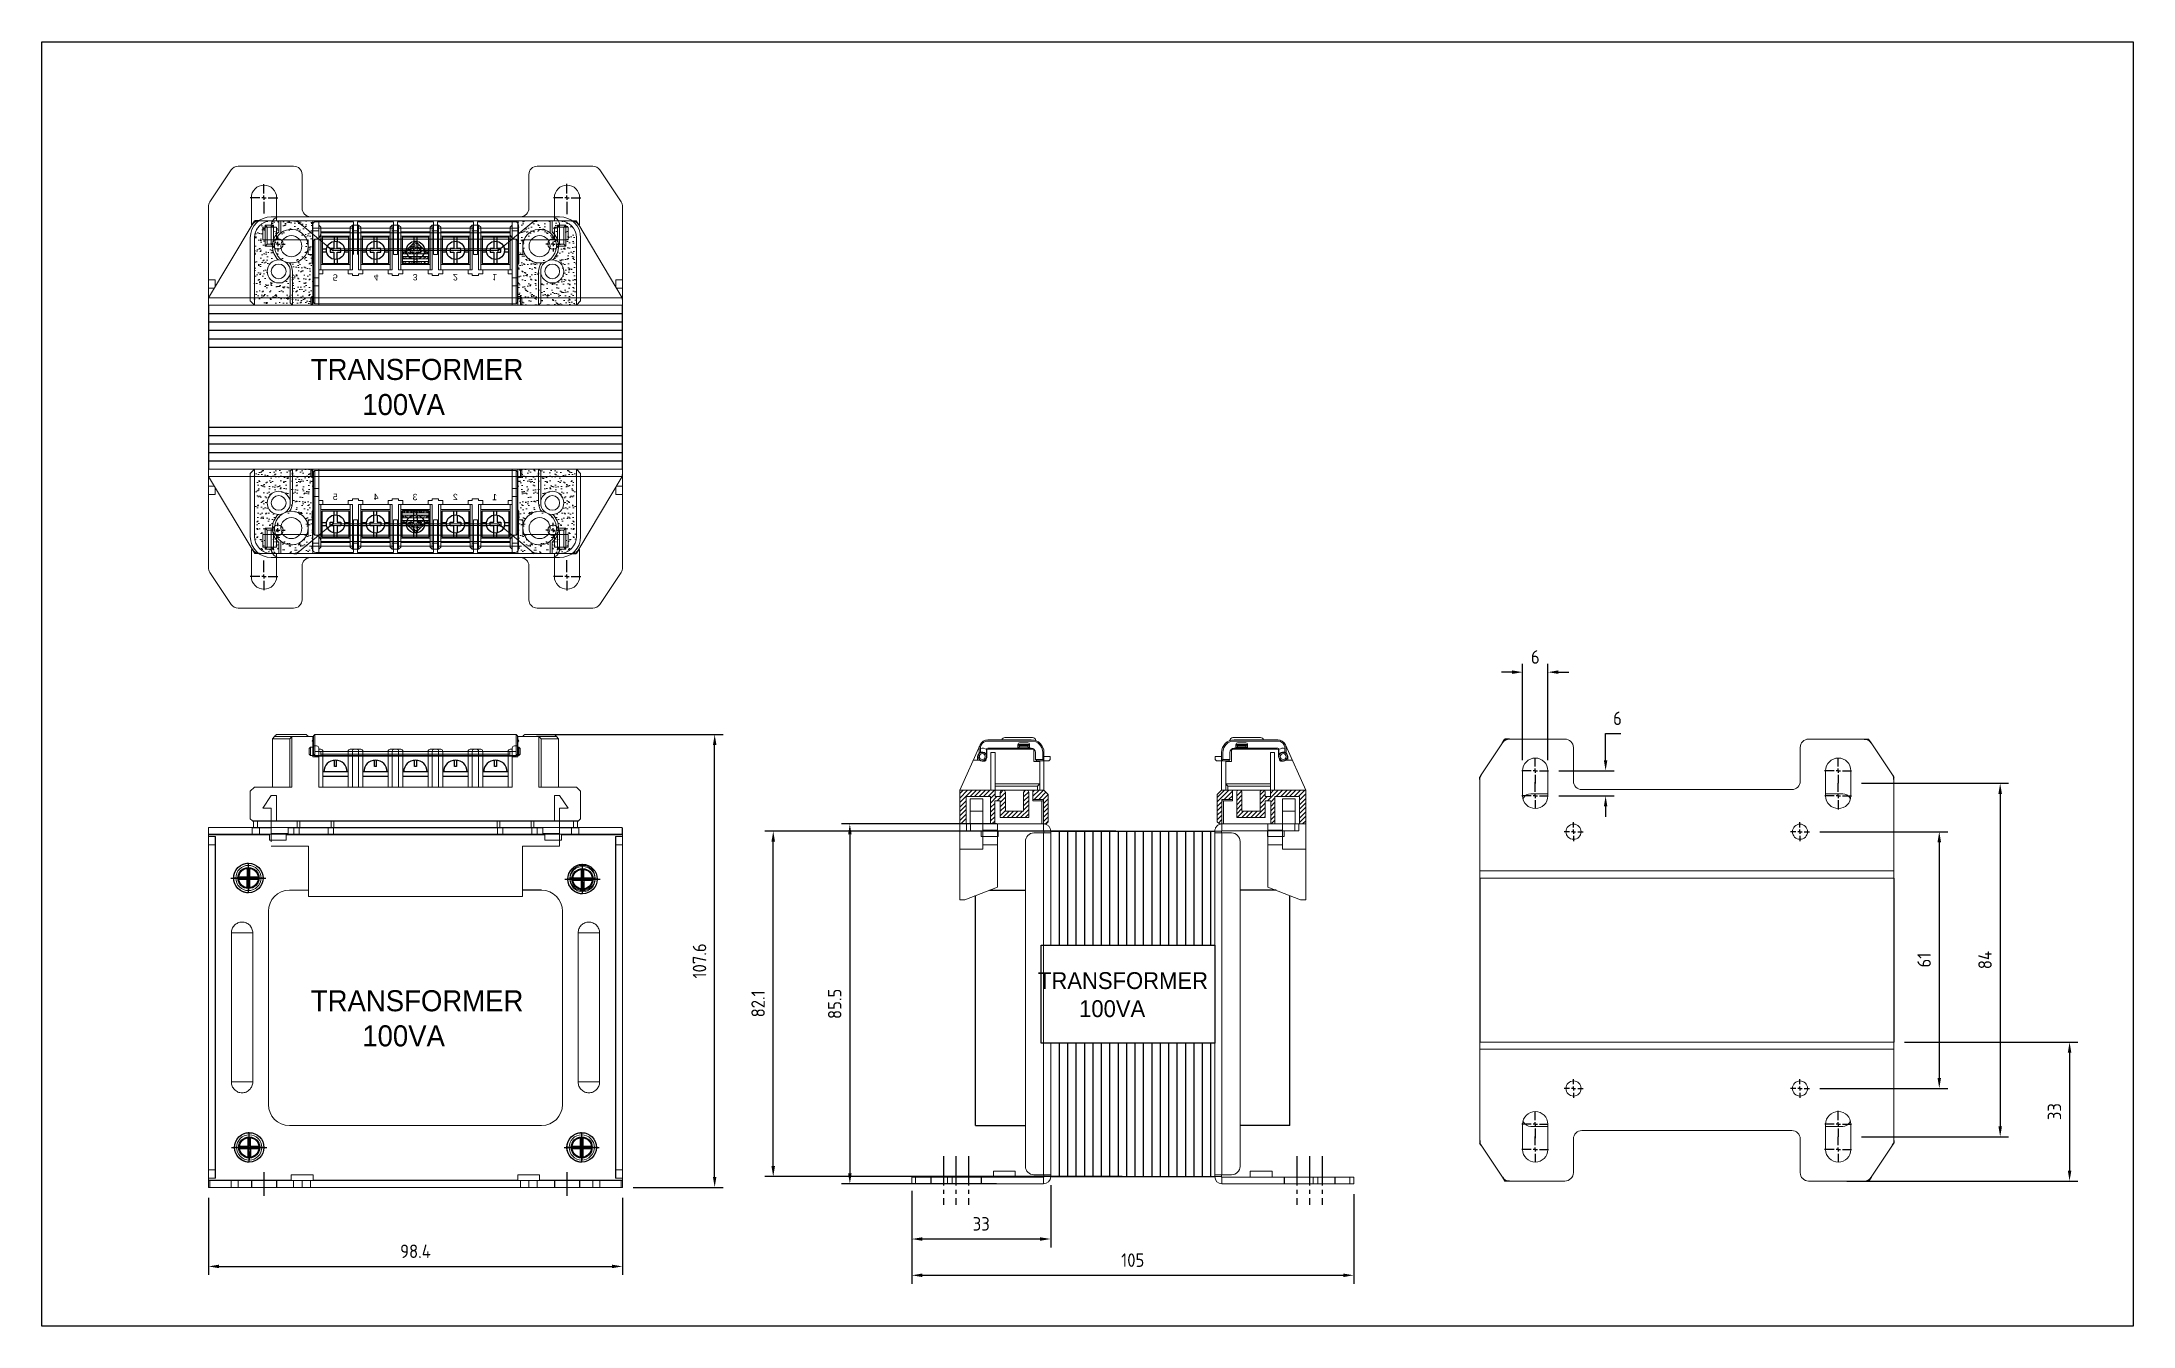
# Model space of a CAD drawing. Header units: millimetres. Extents: x 24815 to 36799, y -9299 to 5469.
# Drawn here: x 35158.2 to 35655.1, y 2585.8 to 2890.9 of the extents above; entities that cross this region are included whole.
import ezdxf

# ---------------------------------------------------------------- set-up
doc = ezdxf.new("R2010")
doc.units = ezdxf.units.MM
for name, pattern in [('CENTER1', [10, 7, -1, 1, -1]), ('CENTERX2', [101.6, 63.5, -12.7, 12.7, -12.7]), ('HIDDEN2', [4.7625, 3.175, -1.5875]), ('HIDDENX2', [19.05, 12.7, -6.35])]:
    doc.linetypes.add(name, pattern=pattern)
doc.layers.add('DIMMENSION', color=7, linetype='Continuous')
doc.layers.add('SLD-0', color=7, linetype='Continuous')
doc.styles.add('H', font='')
doc.styles.get("Standard").update_dxf_attribs({"font": 'ISOCP.SHX', "bigfont": 'WHGTXT.SHX'})
doc.styles.get('H').set_extended_font_data('Dotum')
doc.dimstyles.new('PS-1', dxfattribs={"dimtxt": 3.2, "dimasz": 2.5, "dimexe": 2, "dimexo": 2.5, "dimgap": 2, "dimtad": 1, "dimtoh": 1, "dimrnd": 0.05, "dimzin": 12, "dimdsep": 46, "dimtxsty": 'Standard', "dimcen": 0, "dimclrt": 2, "dimazin": 3, "dimtfac": 1, "dimtofl": 0, "dimtmove": 0, "dimatfit": 3, "dimfxl": 0, "dimtolj": 1, "dimtzin": 0, "dimarcsym": 0})

msp = doc.modelspace()

# ---------------------------------------------------------------- texts
at = {"lineweight": 13, "extrusion": (0, 0, -1), "char_height": 1.5, "width": 1.60442, "style": 'H'}
for s, insert, attachment_point, text_direction in [('{\\fSwis721 BT|b0|i0|c0|p34;5}', (35228.509, 2834.168, 0), 3, (1, 0, 0)), ('{\\fSwis721 BT|b0|i0|c0|p34;4}', (35238.221, 2834.183, 0), 3, (1, 0, 0)), ('{\\fSwis721 BT|b0|i0|c0|p34;3}', (35247.491, 2834.217, 0), 3, (1, 0, 0)), ('{\\fSwis721 BT|b0|i0|c0|p34;2}', (35257.049, 2834.21, 0), 3, (1, 0, 0)), ('{\\fSwis721 BT|b0|i0|c0|p34;1}', (35266.379, 2834.218, 0), 3, (1, 0, 0)), ('{\\fSwis721 BT|b0|i0|c0|p34;5}', (35228.509, 2783.552, 0), 1, (-1, 0, 0)), ('{\\fSwis721 BT|b0|i0|c0|p34;4}', (35238.221, 2783.538, 0), 1, (-1, 0, 0)), ('{\\fSwis721 BT|b0|i0|c0|p34;3}', (35247.491, 2783.503, 0), 1, (-1, 0, 0)), ('{\\fSwis721 BT|b0|i0|c0|p34;2}', (35257.049, 2783.511, 0), 1, (-1, 0, 0)), ('{\\fSwis721 BT|b0|i0|c0|p34;1}', (35266.379, 2783.503, 0), 1, (-1, 0, 0))]:
    msp.add_mtext(s, dxfattribs=dict(at, insert=insert, attachment_point=attachment_point, text_direction=text_direction))
at = {"color": 2, "width": 55.9054, "attachment_point": 1}
for s, insert, char_height in [('{\\fGulim|b0|i0|c129|p49;\\W1.368; \\W1;TRANSFORMER\\P{\\W8.09676; }100VA}', (35219.639, 2815.563, 0), 5), ('{\\fGulim|b0|i0|c129|p49;\\W4.4461; \\W1;TRANSFORMER\\P\\W5.5874;  \\W1;100VA}', (35388.43, 2669.858, 0), 4), ('{\\fGulim|b0|i0|c129|p49;\\W1.368; \\W1;TRANSFORMER\\P{\\W8.09676; }100VA}', (35219.639, 2665.567, 0), 5)]:
    msp.add_mtext(s, dxfattribs=dict(at, insert=insert, char_height=char_height))

# ---------------------------------------------------------------- blocks, each defined once
blk = doc.blocks.new('SW_CENTERMARKSYMBOL_9')
at = {"layer": 'SLD-0', "color": 0}
for p, q in [((-0.67, 0), (-1.5, 0)), ((0, 0), (-0.33, 0)), ((0, 0.67), (0, 1.5)), ((0, 0), (0, 0.33)), ((0, 0), (0, -0.33)), ((0, 0), (0.33, 0)), ((0.67, 0), (1.5, 0)), ((0, -0.67), (0, -1.5))]:
    blk.add_line(p, q, dxfattribs=at)
blk = doc.blocks.new('SW_CENTERMARKSYMBOL_10')
at = {"layer": 'SLD-0', "color": 0}
for p, q in [((-0.67, 0), (-1.5, 0)), ((0, 0), (-0.33, 0)), ((0, 0.67), (0, 1.5)), ((0, 0), (0, 0.33)), ((0, 0), (0, -0.33)), ((0, 0), (0.33, 0)), ((0.67, 0), (1.5, 0)), ((0, -0.67), (0, -1.5))]:
    blk.add_line(p, q, dxfattribs=at)
blk = doc.blocks.new('SW_CENTERMARKSYMBOL_11')
at = {"layer": 'SLD-0', "color": 0}
for p, q in [((-0.67, 0), (-2.14, 0)), ((0, 0), (-0.33, 0)), ((0, 0.67), (0, 2.2)), ((0, 0), (0, 0.33)), ((0, 0), (0, -0.33)), ((0, 0), (0.33, 0)), ((0.67, 0), (2.06, 0)), ((0, -0.67), (0, -2))]:
    blk.add_line(p, q, dxfattribs=at)
blk = doc.blocks.new('SW_CENTERMARKSYMBOL_12')
at = {"layer": 'SLD-0', "color": 0}
for p, q in [((-0.67, 0), (-2.11, 0)), ((0, 0), (-0.33, 0)), ((0, 0.67), (0, 2)), ((0, 0), (0, 0.33)), ((0, 0), (0, -0.33)), ((0, 0), (0.33, 0)), ((0.67, 0), (2.09, 0)), ((0, -0.67), (0, -2.05))]:
    blk.add_line(p, q, dxfattribs=at)
blk = doc.blocks.new('SW_CENTERMARKSYMBOL_13')
at = {"layer": 'SLD-0', "color": 0}
for p, q in [((-0.67, 0), (-2.18, 0)), ((0, 0), (-0.33, 0)), ((0, 0.67), (0, 2)), ((0, 0), (0, 0.33)), ((0, 0), (0, -0.33)), ((0, 0), (0.33, 0)), ((0.67, 0), (2.11, 0)), ((0, -0.67), (0, -2))]:
    blk.add_line(p, q, dxfattribs=at)
blk = doc.blocks.new('SW_CENTERMARKSYMBOL_14')
at = {"layer": 'SLD-0', "color": 0}
for p, q in [((-0.67, 0), (-2.12, 0)), ((0, 0), (-0.33, 0)), ((0, 0.67), (0, 2)), ((0, 0), (0, 0.33)), ((0, 0), (0, -0.33)), ((0, 0), (0.33, 0)), ((0.67, 0), (2.11, 0)), ((0, -0.67), (0, -2.15))]:
    blk.add_line(p, q, dxfattribs=at)
blk = doc.blocks.new('*D817')
at = {"color": 0, "linetype": 'ByBlock', "lineweight": -2}
for p, q in [((35580.72, 2703.23), (35611.06, 2703.23)), ((35609.06, 2700.73), (35609.06, 2644.73)), ((35580.72, 2642.23), (35611.06, 2642.23))]:
    blk.add_line(p, q, dxfattribs=at)
at = {"color": 0}
for points in [[(35608.65, 2700.73), (35609.48, 2700.73), (35609.06, 2703.23)], [(35608.65, 2644.73), (35609.48, 2644.73), (35609.06, 2642.23)]]:
    blk.add_solid(points, dxfattribs=at)
at = {"layer": 'Defpoints', "color": 0}
for p in [(35578.22, 2703.23), (35578.22, 2642.23), (35609.06, 2642.23)]:
    blk.add_point(p, dxfattribs=at)
at = {"color": 2, "insert": (35605.46, 2672.73), "char_height": 3.2, "attachment_point": 5, "rotation": 90}
blk.add_mtext('\\A1;61', dxfattribs=at)
blk = doc.blocks.new('*D818')
at = {"color": 0, "linetype": 'ByBlock', "lineweight": -2}
for p, q in [((35590.57, 2714.73), (35625.53, 2714.73)), ((35623.53, 2712.23), (35623.53, 2633.23)), ((35590.57, 2630.73), (35625.53, 2630.73))]:
    blk.add_line(p, q, dxfattribs=at)
at = {"color": 0}
for points in [[(35623.12, 2712.23), (35623.95, 2712.23), (35623.53, 2714.73)], [(35623.12, 2633.23), (35623.95, 2633.23), (35623.53, 2630.73)]]:
    blk.add_solid(points, dxfattribs=at)
at = {"layer": 'Defpoints', "color": 0}
for p in [(35588.07, 2714.73), (35588.07, 2630.73), (35623.53, 2630.73)]:
    blk.add_point(p, dxfattribs=at)
at = {"color": 2, "insert": (35619.93, 2672.73), "char_height": 3.2, "attachment_point": 5, "rotation": 90}
blk.add_mtext('\\A1;84', dxfattribs=at)
blk = doc.blocks.new('*D822')
at = {"color": 0, "linetype": 'ByBlock', "lineweight": -2}
for p, q in [((35510.07, 2720.23), (35510.07, 2743.14)), ((35516.07, 2720.23), (35516.07, 2743.14)), ((35507.57, 2741.14), (35505.07, 2741.14)), ((35518.57, 2741.14), (35521.07, 2741.14))]:
    blk.add_line(p, q, dxfattribs=at)
at = {"color": 0}
for points in [[(35507.57, 2741.56), (35507.57, 2740.73), (35510.07, 2741.14)], [(35518.57, 2741.56), (35518.57, 2740.73), (35516.07, 2741.14)]]:
    blk.add_solid(points, dxfattribs=at)
at = {"layer": 'Defpoints', "color": 0}
for p in [(35516.07, 2741.14), (35510.07, 2717.73), (35516.07, 2717.73)]:
    blk.add_point(p, dxfattribs=at)
at = {"color": 2, "insert": (35513.07, 2744.74), "char_height": 3.2, "attachment_point": 5}
blk.add_mtext('\\A1;6', dxfattribs=at)
blk = doc.blocks.new('*D823')
at = {"color": 0, "linetype": 'ByBlock', "lineweight": -2}
for p, q in [((35529.78, 2720.23), (35529.78, 2726.58)), ((35529.78, 2726.58), (35533.41, 2726.58)), ((35518.7, 2717.73), (35531.78, 2717.73)), ((35518.7, 2711.73), (35531.78, 2711.73)), ((35529.78, 2709.23), (35529.78, 2706.73))]:
    blk.add_line(p, q, dxfattribs=at)
at = {"color": 0}
for points in [[(35529.37, 2720.23), (35530.2, 2720.23), (35529.78, 2717.73)], [(35529.37, 2709.23), (35530.2, 2709.23), (35529.78, 2711.73)]]:
    blk.add_solid(points, dxfattribs=at)
at = {"layer": 'Defpoints', "color": 0}
for p in [(35516.2, 2717.73), (35516.2, 2711.73), (35529.78, 2711.73)]:
    blk.add_point(p, dxfattribs=at)
at = {"color": 2, "insert": (35532.6, 2730.18), "char_height": 3.2, "attachment_point": 5}
blk.add_mtext('\\A1;6', dxfattribs=at)
blk = doc.blocks.new('*D824')
at = {"color": 0, "linetype": 'ByBlock', "lineweight": -2}
for p, q in [((35600.77, 2653.23), (35642.02, 2653.23)), ((35640.02, 2650.73), (35640.02, 2622.73)), ((35587.11, 2620.23), (35642.02, 2620.23))]:
    blk.add_line(p, q, dxfattribs=at)
at = {"color": 0}
for points in [[(35639.6, 2650.73), (35640.44, 2650.73), (35640.02, 2653.23)], [(35639.6, 2622.73), (35640.44, 2622.73), (35640.02, 2620.23)]]:
    blk.add_solid(points, dxfattribs=at)
at = {"layer": 'Defpoints', "color": 0}
for p in [(35598.27, 2653.23), (35584.61, 2620.23), (35640.02, 2620.23)]:
    blk.add_point(p, dxfattribs=at)
at = {"color": 2, "insert": (35636.42, 2636.73), "char_height": 3.2, "attachment_point": 5, "rotation": 90}
blk.add_mtext('\\A1;33', dxfattribs=at)
blk = doc.blocks.new('SW_CENTERMARKSYMBOL_0')
at = {"layer": 'SLD-0', "color": 0}
for p, q in [((-0.67, 0), (-2, 0)), ((0, 0), (-0.33, 0)), ((0, 0.67), (0, 2)), ((0, 0), (0, 0.33)), ((0, 0), (0, -0.33)), ((0, 0), (0.33, 0)), ((0.67, 0), (2, 0)), ((0, -0.67), (0, -2))]:
    blk.add_line(p, q, dxfattribs=at)
blk = doc.blocks.new('SW_CENTERMARKSYMBOL_1')
at = {"layer": 'SLD-0', "color": 0}
for p, q in [((-0.67, 0), (-2, 0)), ((0, 0), (-0.33, 0)), ((0, 0.67), (0, 2)), ((0, 0), (0, 0.33)), ((0, 0), (0, -0.33)), ((0, 0), (0.33, 0)), ((0.67, 0), (2, 0)), ((0, -0.67), (0, -2))]:
    blk.add_line(p, q, dxfattribs=at)
blk = doc.blocks.new('SW_CENTERMARKSYMBOL_2')
at = {"layer": 'SLD-0', "color": 0}
for p, q in [((-0.67, 0), (-2, 0)), ((0, 0), (-0.33, 0)), ((0, 0.67), (0, 2)), ((0, 0), (0, 0.33)), ((0, 0), (0, -0.33)), ((0, 0), (0.33, 0)), ((0.67, 0), (2, 0)), ((0, -0.67), (0, -2))]:
    blk.add_line(p, q, dxfattribs=at)
blk = doc.blocks.new('SW_CENTERMARKSYMBOL_3')
at = {"layer": 'SLD-0', "color": 0}
for p, q in [((-0.67, 0), (-2, 0)), ((0, 0), (-0.33, 0)), ((0, 0.67), (0, 2)), ((0, 0), (0, 0.33)), ((0, 0), (0, -0.33)), ((0, 0), (0.33, 0)), ((0.67, 0), (2, 0)), ((0, -0.67), (0, -2))]:
    blk.add_line(p, q, dxfattribs=at)
blk = doc.blocks.new('SW_CENTERMARKSYMBOL_7')
at = {"layer": 'SLD-0', "color": 0}
for p, q in [((-0.67, 0), (-2.2, 0)), ((0, 0), (-0.33, 0)), ((0, 0.67), (0, 2.52)), ((0, 0), (0, 0.33)), ((0, 0), (0, -0.33)), ((0, 0), (0.33, 0)), ((0.67, 0), (2.18, 0)), ((0, -0.67), (0, -2.14))]:
    blk.add_line(p, q, dxfattribs=at)
blk = doc.blocks.new('SW_CENTERMARKSYMBOL_8')
at = {"layer": 'SLD-0', "color": 0}
for p, q in [((-0.67, 0), (-2.14, 0)), ((0, 0), (-0.33, 0)), ((0, 0.67), (0, 2.59)), ((0, 0), (0, 0.33)), ((0, 0), (0, -0.33)), ((0, 0), (0.33, 0)), ((0.67, 0), (2.22, 0)), ((0, -0.67), (0, -2.19))]:
    blk.add_line(p, q, dxfattribs=at)
blk = doc.blocks.new('SW_CENTERMARKSYMBOL_5')
at = {"layer": 'SLD-0', "color": 0}
for p, q in [((-0.67, 0), (-1.17, 0)), ((0, 0), (-0.33, 0)), ((0, 0.67), (0, 1.17)), ((0, 0), (0, 0.33)), ((0, 0), (0, -0.33)), ((0, 0), (0.33, 0)), ((0.67, 0), (1.17, 0)), ((0, -0.67), (0, -1.17))]:
    blk.add_line(p, q, dxfattribs=at)
blk = doc.blocks.new('SW_CENTERMARKSYMBOL_6')
at = {"layer": 'SLD-0', "color": 0}
for p, q in [((-0.67, 0), (-1.17, 0)), ((0, 0), (-0.33, 0)), ((0, 0.67), (0, 1.17)), ((0, 0), (0, 0.33)), ((0, 0), (0, -0.33)), ((0, 0), (0.33, 0)), ((0.67, 0), (1.17, 0)), ((0, -0.67), (0, -1.17))]:
    blk.add_line(p, q, dxfattribs=at)
blk = doc.blocks.new('*D819')
at = {"color": 0, "linetype": 'ByBlock', "lineweight": -2}
for p, q in [((35197.79, 2616.23), (35197.79, 2597.95)), ((35296.19, 2616.23), (35296.19, 2597.95)), ((35200.29, 2599.95), (35293.69, 2599.95))]:
    blk.add_line(p, q, dxfattribs=at)
at = {"color": 0}
for points in [[(35200.29, 2600.36), (35200.29, 2599.53), (35197.79, 2599.95)], [(35293.69, 2600.36), (35293.69, 2599.53), (35296.19, 2599.95)]]:
    blk.add_solid(points, dxfattribs=at)
at = {"layer": 'Defpoints', "color": 0}
for p in [(35197.79, 2618.73), (35296.19, 2618.73), (35296.19, 2599.95)]:
    blk.add_point(p, dxfattribs=at)
at = {"color": 2, "insert": (35246.99, 2603.55), "char_height": 3.2, "attachment_point": 5}
blk.add_mtext('\\A1;98.4', dxfattribs=at)
blk = doc.blocks.new('*D820')
at = {"color": 0, "linetype": 'ByBlock', "lineweight": -2}
for p, q in [((35275.71, 2726.33), (35320.08, 2726.33)), ((35318.08, 2621.23), (35318.08, 2723.83)), ((35298.69, 2618.73), (35320.08, 2618.73))]:
    blk.add_line(p, q, dxfattribs=at)
at = {"color": 0}
for points in [[(35317.67, 2723.83), (35318.5, 2723.83), (35318.08, 2726.33)], [(35317.67, 2621.23), (35318.5, 2621.23), (35318.08, 2618.73)]]:
    blk.add_solid(points, dxfattribs=at)
at = {"layer": 'Defpoints', "color": 0}
for p in [(35273.21, 2726.33), (35318.08, 2726.33), (35296.19, 2618.73)]:
    blk.add_point(p, dxfattribs=at)
at = {"color": 2, "insert": (35314.48, 2672.53), "char_height": 3.2, "attachment_point": 5, "rotation": 90}
blk.add_mtext('\\A1;107.6', dxfattribs=at)
blk = doc.blocks.new('*D821')
at = {"color": 0, "linetype": 'ByBlock', "lineweight": -2}
for p, q in [((35364.92, 2617.08), (35364.92, 2595.84)), ((35469.92, 2617.08), (35469.92, 2595.84)), ((35367.42, 2597.84), (35467.42, 2597.84))]:
    blk.add_line(p, q, dxfattribs=at)
at = {"color": 0}
for points in [[(35367.42, 2598.26), (35367.42, 2597.42), (35364.92, 2597.84)], [(35467.42, 2598.26), (35467.42, 2597.42), (35469.92, 2597.84)]]:
    blk.add_solid(points, dxfattribs=at)
at = {"layer": 'Defpoints', "color": 0}
for p in [(35364.92, 2619.58), (35469.92, 2619.58), (35469.92, 2597.84)]:
    blk.add_point(p, dxfattribs=at)
at = {"color": 2, "insert": (35417.42, 2601.44), "char_height": 3.2, "attachment_point": 5}
blk.add_mtext('\\A1;105', dxfattribs=at)
blk = doc.blocks.new('*D825')
at = {"color": 0, "linetype": 'ByBlock', "lineweight": -2}
for p, q in [((35385.06, 2705.08), (35348.2, 2705.08)), ((35350.2, 2702.58), (35350.2, 2622.08)), ((35385.06, 2619.58), (35348.2, 2619.58))]:
    blk.add_line(p, q, dxfattribs=at)
at = {"color": 0}
for points in [[(35349.78, 2702.58), (35350.62, 2702.58), (35350.2, 2705.08)], [(35349.78, 2622.08), (35350.62, 2622.08), (35350.2, 2619.58)]]:
    blk.add_solid(points, dxfattribs=at)
at = {"layer": 'Defpoints', "color": 0}
for p in [(35387.56, 2705.08), (35350.2, 2619.58), (35387.56, 2619.58)]:
    blk.add_point(p, dxfattribs=at)
at = {"color": 2, "insert": (35346.6, 2662.33), "char_height": 3.2, "attachment_point": 5, "rotation": 90}
blk.add_mtext('\\A1;85.5', dxfattribs=at)
blk = doc.blocks.new('*D826')
at = {"color": 0, "linetype": 'ByBlock', "lineweight": -2}
for p, q in [((35397.92, 2619.23), (35397.92, 2604.46)), ((35364.92, 2617.88), (35364.92, 2604.46)), ((35395.42, 2606.46), (35367.42, 2606.46))]:
    blk.add_line(p, q, dxfattribs=at)
at = {"color": 0}
for points in [[(35367.42, 2606.87), (35367.42, 2606.04), (35364.92, 2606.46)], [(35395.42, 2606.87), (35395.42, 2606.04), (35397.92, 2606.46)]]:
    blk.add_solid(points, dxfattribs=at)
at = {"layer": 'Defpoints', "color": 0}
for p in [(35364.92, 2620.38), (35397.92, 2621.73), (35364.92, 2606.46)]:
    blk.add_point(p, dxfattribs=at)
at = {"color": 2, "insert": (35381.42, 2610.06), "char_height": 3.2, "attachment_point": 5}
blk.add_mtext('\\A1;33', dxfattribs=at)
blk = doc.blocks.new('*D827')
at = {"color": 0, "linetype": 'ByBlock', "lineweight": -2}
for p, q in [((35413.42, 2703.38), (35330, 2703.38)), ((35332, 2623.78), (35332, 2700.88)), ((35414.92, 2621.28), (35330, 2621.28))]:
    blk.add_line(p, q, dxfattribs=at)
at = {"color": 0}
for points in [[(35331.58, 2700.88), (35332.41, 2700.88), (35332, 2703.38)], [(35331.58, 2623.78), (35332.41, 2623.78), (35332, 2621.28)]]:
    blk.add_solid(points, dxfattribs=at)
at = {"layer": 'Defpoints', "color": 0}
for p in [(35332, 2703.38), (35415.92, 2703.38), (35417.42, 2621.28)]:
    blk.add_point(p, dxfattribs=at)
at = {"color": 2, "insert": (35328.4, 2662.33), "char_height": 3.2, "attachment_point": 5, "rotation": 90}
blk.add_mtext('\\A1;82.1', dxfattribs=at)

# ---------------------------------------------------------------- dimensions: what is measured, and where the dimension line sits
for base, p1, p2, picture, middle in [((35516.066, 2741.144, 0), (35510.066, 2717.728, 0), (35516.066, 2717.728, 0), '*D822', (35513.066, 2744.744, 0)), ((35364.92, 2606.456, 0), (35397.92, 2621.727, 0), (35364.92, 2620.377, 0), '*D826', (35381.42, 2610.056, 0)), ((35469.92, 2597.841, 0), (35364.92, 2619.577, 0), (35469.92, 2619.577, 0), '*D821', (35417.42, 2601.441, 0)), ((35296.19, 2599.945, 0), (35197.79, 2618.728, 0), (35296.19, 2618.728, 0), '*D819', (35246.99, 2603.545, 0))]:
    dim = msp.add_linear_dim(base=base, p1=p1, p2=p2, dimstyle='PS-1', override={"dimarcsym": 1})
    dim.commit()
    dim.dimension.update_dxf_attribs({"geometry": picture, "text_midpoint": middle})
dim = msp.add_linear_dim(base=(35529.782, 2711.728, 0), p1=(35516.2, 2717.728, 0), p2=(35516.2, 2711.728, 0), angle=90, dimstyle='PS-1', override={"dimarcsym": 1})
dim.commit()
dim.dimension.update_dxf_attribs({"geometry": '*D823', "text_midpoint": (35532.598, 2726.58, 0), "dimtype": 160})
for base, p1, p2, picture, middle in [((35318.084, 2726.328, 0), (35296.19, 2618.728, 0), (35273.21, 2726.328, 0), '*D820', (35314.484, 2672.528, 0)), ((35623.534, 2630.728, 0), (35588.066, 2714.728, 0), (35588.066, 2630.728, 0), '*D818', (35619.934, 2672.728, 0)), ((35331.996, 2703.377, 0), (35417.42, 2621.277, 0), (35415.92, 2703.377, 0), '*D827', (35328.396, 2662.327, 0)), ((35350.201, 2619.577, 0), (35387.557, 2705.077, 0), (35387.557, 2619.577, 0), '*D825', (35346.601, 2662.327, 0)), ((35609.064, 2642.228, 0), (35578.216, 2703.228, 0), (35578.216, 2642.228, 0), '*D817', (35605.464, 2672.728, 0)), ((35640.02, 2620.228, 0), (35598.266, 2653.228, 0), (35584.606, 2620.228, 0), '*D824', (35636.42, 2636.728, 0))]:
    dim = msp.add_linear_dim(base=base, p1=p1, p2=p2, angle=90, dimstyle='PS-1', override={"dimarcsym": 1})
    dim.commit()
    dim.dimension.update_dxf_attribs({"geometry": picture, "text_midpoint": middle})

# ---------------------------------------------------------------- hatches: boundary and pattern name
at = {"lineweight": 13}
h = msp.add_hatch(dxfattribs=at)
h.set_pattern_fill('AR-SAND', color=256, style=0)
h.set_pattern_definition([(322.5, (25309.406, -14124.4933), (-0.06299336, -1.92682377), [0, -1.52, 0, -1.7, 0, -1.625]), (352.5, (25309.406, -14124.4933), (1.7697767, -2.82214607), [0, -0.82, 0, -1.37, 0, -0.525]), (32.5, (25308.176, -14124.4933), (3.11414186, -0.00565905), [0, -0.5, 0, -1.8, 0, -2.35]), (42.5, (25308.176, -14124.4933), (3.0061266, -0.87767556), [0, -0.25, 0, -1.18, 0, -1.35])])
h.paths.add_polyline_path([(35208.74, 2833.714), (35214.364, 2833.713, -0.4003493), (35211.84, 2836.36, -0.4142136), (35214.49, 2839.01, -0.2132628), (35212.993, 2842.36), (35211.24, 2842.36), (35211.24, 2842.365), (35208.74, 2842.365)])
h.paths.add_polyline_path([(35208.74, 2828.36), (35217.14, 2828.36), (35217.14, 2833.713), (35214.616, 2833.713, -0.0237627), (35214.364, 2833.713), (35208.74, 2833.714)])
h.paths.add_polyline_path([(35214.616, 2833.713), (35217.14, 2833.713), (35217.14, 2836.36, -0.4003784)], flags=17)
h.paths.add_polyline_path([(35208.74, 2844.36), (35208.74, 2842.365), (35211.24, 2842.365), (35211.24, 2847.36), (35213.24, 2847.36), (35213.24, 2843.83, -0.1275661), (35214.49, 2845.71), (35214.49, 2848.36), (35212.74, 2848.36, 0.4142136)])
h.paths.add_polyline_path([(35214.99, 2845.479, 0.2272775), (35213.493, 2842.365), (35213.99, 2842.365, -0.998713), (35220.99, 2842.365), (35222.64, 2842.365), (35222.64, 2848.36), (35214.99, 2848.36)])
h.paths.add_polyline_path([(35213.99, 2842.365), (35213.493, 2842.365, 0.2020157), (35214.695, 2839.504, -0.3953164), (35217.64, 2836.36), (35217.64, 2833.713), (35222.64, 2833.713), (35222.64, 2836.36), (35222.64, 2842.365), (35220.99, 2842.365, -1.0012887)])
h.paths.add_polyline_path([(35217.64, 2828.36), (35222.64, 2828.36), (35222.64, 2833.71), (35217.64, 2833.71)])
h = msp.add_hatch(dxfattribs=at)
h.set_pattern_fill('AR-SAND', color=256, style=0)
h.set_pattern_definition([(217.5, (20142.656, -14124.4933), (0.06299336, -1.92682377), [0, -1.52, 0, -1.7, 0, -1.625]), (187.5, (20142.656, -14124.4933), (-1.7697767, -2.82214607), [0, -0.82, 0, -1.37, 0, -0.525]), (147.5, (20143.886, -14124.4933), (-3.11414186, -0.00565905), [0, -0.5, 0, -1.8, 0, -2.35]), (137.5, (20143.886, -14124.4933), (-3.0061266, -0.87767556), [0, -0.25, 0, -1.18, 0, -1.35])])
h.paths.add_polyline_path([(35285.24, 2833.714), (35279.616, 2833.713, 0.4003493), (35282.14, 2836.36, 0.4142136), (35279.49, 2839.01, 0.2132628), (35280.987, 2842.36), (35282.74, 2842.36), (35282.74, 2842.365), (35285.24, 2842.365)])
h.paths.add_polyline_path([(35285.24, 2828.36), (35276.84, 2828.36), (35276.84, 2833.713), (35279.365, 2833.713, 0.0237627), (35279.616, 2833.713), (35285.24, 2833.714)])
h.paths.add_polyline_path([(35279.365, 2833.713), (35276.84, 2833.713), (35276.84, 2836.36, 0.4003784)], flags=17)
h.paths.add_polyline_path([(35285.24, 2844.36), (35285.24, 2842.365), (35282.74, 2842.365), (35282.74, 2847.36), (35280.74, 2847.36), (35280.74, 2843.83, 0.1275661), (35279.49, 2845.71), (35279.49, 2848.36), (35281.24, 2848.36, -0.4142136)])
h.paths.add_polyline_path([(35278.99, 2845.479, -0.2272775), (35280.487, 2842.365), (35279.99, 2842.365, 0.998713), (35272.99, 2842.365), (35271.34, 2842.365), (35271.34, 2848.36), (35278.99, 2848.36)])
h.paths.add_polyline_path([(35279.99, 2842.365), (35280.487, 2842.365, -0.2020157), (35279.286, 2839.504, 0.3953164), (35276.34, 2836.36), (35276.34, 2833.713), (35271.34, 2833.713), (35271.34, 2836.36), (35271.34, 2842.365), (35272.99, 2842.365, 1.0012887)])
h.paths.add_polyline_path([(35276.34, 2828.36), (35271.34, 2828.36), (35271.34, 2833.71), (35276.34, 2833.71)])
h = msp.add_hatch(dxfattribs=at)
h.set_pattern_fill('AR-SAND', color=256, scale=0.3, style=0)
h.set_pattern_definition([(322.5, (25296.8181, -14356.1887), (-0.018898007, -0.578047131), [0, -0.456, 0, -0.51, 0, -0.4875]), (352.5, (25296.8181, -14356.1887), (0.530933012, -0.84664382), [0, -0.246, 0, -0.411, 0, -0.1575]), (32.5, (25296.4491, -14356.1887), (0.934242559, -0.001697716), [0, -0.15, 0, -0.54, 0, -0.705]), (42.5, (25296.4491, -14356.1887), (0.90183798, -0.26330267), [0, -0.075, 0, -0.354, 0, -0.405])])
h.paths.add_polyline_path([(35243.99, 2840.51), (35249.99, 2840.51), (35246.99, 2843.51)])
h = msp.add_hatch(dxfattribs=at)
h.set_pattern_fill('AR-SAND', color=256, scale=0.3, style=0)
h.set_pattern_definition([(322.5, (25297.1331, -14356.8376), (-0.018898007, -0.578047131), [0, -0.456, 0, -0.51, 0, -0.4875]), (352.5, (25297.1331, -14356.8376), (0.530933012, -0.84664382), [0, -0.246, 0, -0.411, 0, -0.1575]), (32.5, (25296.7641, -14356.8376), (0.934242559, -0.001697716), [0, -0.15, 0, -0.54, 0, -0.705]), (42.5, (25296.7641, -14356.8376), (0.90183798, -0.26330267), [0, -0.075, 0, -0.354, 0, -0.405])])
h.paths.add_polyline_path([(35243.99, 2839.31), (35249.99, 2839.31), (35249.99, 2839.91), (35243.99, 2839.91)])
h.paths.add_polyline_path([(35243.99, 2838.11), (35249.99, 2838.11), (35249.99, 2838.71), (35243.99, 2838.71)])
h = msp.add_hatch(dxfattribs=at)
h.set_pattern_fill('AR-SAND', color=256, angle=-180, style=0)
h.set_pattern_definition([(142.5, (32663.6154, 3928.604), (0.0629934, 1.9268238), [0, -1.52, 0, -1.7, 0, -1.625]), (172.5, (32663.6154, 3928.604), (-1.7697767, 2.822146), [0, -0.82, 0, -1.37, 0, -0.525]), (212.5, (32664.8454, 3928.604), (-3.1141419, 0.0056591), [0, -0.5, 0, -1.8, 0, -2.35]), (222.5, (32664.8454, 3928.604), (-3.0061266, 0.8776756), [0, -0.25, 0, -1.18, 0, -1.35])])
h.paths.add_polyline_path([(35208.74, 2784.007), (35214.364, 2784.007, 0.4003493), (35211.84, 2781.36, 0.4142136), (35214.49, 2778.71, 0.2132628), (35212.993, 2775.36), (35211.24, 2775.36), (35211.24, 2775.356), (35208.74, 2775.356)])
h.paths.add_polyline_path([(35208.74, 2789.36), (35217.14, 2789.36), (35217.14, 2784.008), (35214.616, 2784.007, 0.0237627), (35214.364, 2784.007), (35208.74, 2784.007)])
h.paths.add_polyline_path([(35214.616, 2784.007), (35217.14, 2784.008), (35217.14, 2781.36, 0.4003784)], flags=17)
h.paths.add_polyline_path([(35208.74, 2773.36), (35208.74, 2775.356), (35211.24, 2775.356), (35211.24, 2770.36), (35213.24, 2770.36), (35213.24, 2773.891, 0.1275661), (35214.49, 2772.01), (35214.49, 2769.36), (35212.74, 2769.36, -0.4142136)])
h.paths.add_polyline_path([(35214.99, 2772.242, -0.2272775), (35213.493, 2775.356), (35213.99, 2775.356, 0.998713), (35220.99, 2775.356), (35222.64, 2775.356), (35222.64, 2769.36), (35214.99, 2769.36)])
h.paths.add_polyline_path([(35213.99, 2775.356), (35213.493, 2775.356, -0.2020157), (35214.695, 2778.217, 0.3953164), (35217.64, 2781.36), (35217.64, 2784.008), (35222.64, 2784.008), (35222.64, 2781.36), (35222.64, 2775.356), (35220.99, 2775.356, 1.0012887)])
h.paths.add_polyline_path([(35217.64, 2789.36), (35222.64, 2789.36), (35222.64, 2784.01), (35217.64, 2784.01)])
h = msp.add_hatch(dxfattribs=at)
h.set_pattern_fill('AR-SAND', color=256, angle=-180, style=0)
h.set_pattern_definition([(37.5, (37830.3654, 3928.604), (-0.0629934, 1.9268238), [0, -1.52, 0, -1.7, 0, -1.625]), (7.5, (37830.3654, 3928.604), (1.7697767, 2.822146), [0, -0.82, 0, -1.37, 0, -0.525]), (327.5, (37829.1354, 3928.604), (3.1141419, 0.0056591), [0, -0.5, 0, -1.8, 0, -2.35]), (317.5, (37829.1354, 3928.604), (3.0061266, 0.8776756), [0, -0.25, 0, -1.18, 0, -1.35])])
h.paths.add_polyline_path([(35285.24, 2784.007), (35279.616, 2784.007, -0.4003493), (35282.14, 2781.36, -0.4142136), (35279.49, 2778.71, -0.2132628), (35280.987, 2775.36), (35282.74, 2775.36), (35282.74, 2775.356), (35285.24, 2775.356)])
h.paths.add_polyline_path([(35285.24, 2789.36), (35276.84, 2789.36), (35276.84, 2784.008), (35279.365, 2784.007, -0.0237627), (35279.616, 2784.007), (35285.24, 2784.007)])
h.paths.add_polyline_path([(35279.365, 2784.007), (35276.84, 2784.008), (35276.84, 2781.36, -0.4003784)], flags=17)
h.paths.add_polyline_path([(35285.24, 2773.36), (35285.24, 2775.356), (35282.74, 2775.356), (35282.74, 2770.36), (35280.74, 2770.36), (35280.74, 2773.891, -0.1275661), (35279.49, 2772.01), (35279.49, 2769.36), (35281.24, 2769.36, 0.4142136)])
h.paths.add_polyline_path([(35278.99, 2772.242, 0.2272775), (35280.487, 2775.356), (35279.99, 2775.356, -0.998713), (35272.99, 2775.356), (35271.34, 2775.356), (35271.34, 2769.36), (35278.99, 2769.36)])
h.paths.add_polyline_path([(35279.99, 2775.356), (35280.487, 2775.356, 0.2020157), (35279.286, 2778.217, -0.3953164), (35276.34, 2781.36), (35276.34, 2784.008), (35271.34, 2784.008), (35271.34, 2781.36), (35271.34, 2775.356), (35272.99, 2775.356, -1.0012887)])
h.paths.add_polyline_path([(35276.34, 2789.36), (35271.34, 2789.36), (35271.34, 2784.01), (35276.34, 2784.01)])
h = msp.add_hatch(dxfattribs=at)
h.set_pattern_fill('AR-SAND', color=256, scale=0.3, angle=-180, style=0)
h.set_pattern_definition([(142.5, (32675.88833, 4160.94817), (0.01889801, 0.57804713), [0, -0.456, 0, -0.51, 0, -0.4875]), (172.5, (32675.8883, 4160.9482), (-0.53093301, 0.84664382), [0, -0.246, 0, -0.411, 0, -0.1575]), (212.5, (32676.25733, 4160.94817), (-0.93424256, 0.00169772), [0, -0.15, 0, -0.54, 0, -0.705]), (222.5, (32676.2573, 4160.9482), (-0.90183798, 0.26330267), [0, -0.075, 0, -0.354, 0, -0.405])])
h.paths.add_polyline_path([(35243.99, 2778.41), (35249.99, 2778.41), (35249.99, 2777.81), (35243.99, 2777.81)])
h.paths.add_polyline_path([(35243.99, 2779.61), (35249.99, 2779.61), (35249.99, 2779.01), (35243.99, 2779.01)])
h = msp.add_hatch(dxfattribs=at)
h.set_pattern_fill('AR-SAND', color=256, scale=0.3, angle=-180, style=0)
h.set_pattern_definition([(142.5, (32676.2033, 4160.2993), (0.01889801, 0.57804713), [0, -0.456, 0, -0.51, 0, -0.4875]), (172.5, (32676.2033, 4160.2993), (-0.53093301, 0.84664382), [0, -0.246, 0, -0.411, 0, -0.1575]), (212.5, (32676.5723, 4160.2993), (-0.93424256, 0.00169772), [0, -0.15, 0, -0.54, 0, -0.705]), (222.5, (32676.5723, 4160.2993), (-0.90183798, 0.26330267), [0, -0.075, 0, -0.354, 0, -0.405])])
h.paths.add_polyline_path([(35246.99, 2774.21), (35249.99, 2777.21), (35243.99, 2777.21)])
h = msp.add_hatch(dxfattribs=at)
h.set_pattern_fill('ANSI31', color=256, scale=6, angle=90, style=0)
h.set_pattern_definition([(45, (34238.1574, -242.79314), (0.53033009, -0.53033009), [])])
h.paths.add_polyline_path([(35396.22, 2705.077), (35396.22, 2710.877), (35393.72, 2710.877), (35393.72, 2713.077), (35396.32, 2713.077), (35397.32, 2712.077), (35397.32, 2705.577), (35396.82, 2705.077)])
h.paths.add_polyline_path([(35385.916, 2706.577), (35385.916, 2710.577), (35384.62, 2710.577), (35384.62, 2705.077), (35383.62, 2705.077), (35383.62, 2711.577), (35377.82, 2711.577), (35377.82, 2705.077), (35376.32, 2705.077), (35376.32, 2713.077), (35384.72, 2713.077), (35384.72, 2711.577), (35385.92, 2711.577), (35385.92, 2712.577, -0.4142136), (35386.42, 2713.077), (35386.668, 2713.077, -0.4142136), (35387.168, 2712.577), (35387.168, 2708.077), (35391.468, 2708.077), (35391.468, 2712.577, -0.4142136), (35391.968, 2713.077), (35392.22, 2713.077, -0.4142136), (35392.72, 2712.577), (35392.72, 2706.577)])
h = msp.add_hatch(dxfattribs=at)
h.set_pattern_fill('ANSI31', color=256, scale=6, angle=90, style=0)
h.set_pattern_definition([(45, (21537.59255, -16032.59125), (0.530330086, -0.530330086), [])])
h.paths.add_polyline_path([(35438.62, 2705.077), (35438.62, 2710.877), (35441.12, 2710.877), (35441.12, 2713.077), (35438.52, 2713.077), (35437.52, 2712.077), (35437.52, 2705.577), (35438.02, 2705.077)])
h.paths.add_polyline_path([(35448.923, 2706.577), (35448.923, 2710.577), (35450.22, 2710.577), (35450.22, 2705.077), (35451.22, 2705.077), (35451.22, 2711.577), (35457.02, 2711.577), (35457.02, 2705.077), (35458.52, 2705.077), (35458.52, 2713.077), (35450.12, 2713.077), (35450.12, 2711.577), (35448.92, 2711.577), (35448.92, 2712.577, 0.4142136), (35448.42, 2713.077), (35448.172, 2713.077, 0.4142136), (35447.672, 2712.577), (35447.672, 2708.077), (35443.372, 2708.077), (35443.372, 2712.577, 0.4142136), (35442.872, 2713.077), (35442.62, 2713.077, 0.4142136), (35442.12, 2712.577), (35442.12, 2706.577)])

# ---------------------------------------------------------------- linework, layer by layer
at = {"lineweight": 15}
for p, q in [((35198.126, 2852.864, 0), (35203.197, 2860.47, 0)), ((35204.861, 2861.36, 0), (35218.04, 2861.36, 0)), ((35220.04, 2859.36, 0), (35220.04, 2851.36, 0)), ((35273.94, 2851.36, 0), (35273.94, 2859.36, 0)), ((35275.94, 2861.36, 0), (35289.12, 2861.36, 0)), ((35290.784, 2860.47, 0), (35295.854, 2852.864, 0)), ((35207.99, 2847.86, 0), (35207.99, 2853.86, 0)), ((35213.99, 2853.86, 0), (35213.99, 2848.36, 0)), ((35279.99, 2848.36, 0), (35279.99, 2853.86, 0)), ((35285.99, 2853.86, 0), (35285.99, 2847.86, 0)), ((35197.79, 2851.755, 0), (35197.79, 2828.36, 0)), ((35208.208, 2847.387, 0), (35197.85, 2830.06, 0)), ((35218.072, 2848.36, 0), (35209.925, 2848.36, 0)), ((35226.236, 2842.218, 0), (35219.345, 2847.903, 0)), ((35222.04, 2849.36, 0), (35271.94, 2849.36, 0)), ((35274.636, 2847.903, 0), (35267.745, 2842.218, 0)), ((35284.056, 2848.36, 0), (35275.909, 2848.36, 0)), ((35296.131, 2830.06, 0), (35285.773, 2847.387, 0)), ((35296.19, 2851.755, 0), (35296.19, 2828.36, 0)), ((35266.472, 2841.76, 0), (35227.509, 2841.76, 0)), ((35266.365, 2841.36, 0), (35227.616, 2841.36, 0)), ((35199.39, 2834.36, 0), (35197.79, 2834.36, 0)), ((35199.39, 2832.637, 0), (35199.39, 2834.36, 0)), ((35296.19, 2834.36, 0), (35294.59, 2834.36, 0)), ((35294.59, 2834.36, 0), (35294.59, 2832.637, 0)), ((35197.79, 2832.36, 0), (35199.225, 2832.36, 0)), ((35296.19, 2830.06, 0), (35197.79, 2830.06, 0)), ((35197.79, 2828.36, 0), (35296.19, 2828.36, 0)), ((35294.756, 2832.36, 0), (35296.19, 2832.36, 0)), ((35197.79, 2789.36, 0), (35296.19, 2789.36, 0)), ((35197.79, 2789.36, 0), (35197.79, 2765.966, 0)), ((35296.19, 2765.966, 0), (35296.19, 2789.36, 0)), ((35296.19, 2787.66, 0), (35197.79, 2787.66, 0)), ((35197.79, 2785.36, 0), (35199.225, 2785.36, 0)), ((35199.39, 2783.36, 0), (35197.79, 2783.36, 0)), ((35208.208, 2770.334, 0), (35197.85, 2787.66, 0)), ((35199.39, 2785.084, 0), (35199.39, 2783.36, 0)), ((35296.131, 2787.66, 0), (35285.773, 2770.334, 0)), ((35294.59, 2783.36, 0), (35294.59, 2785.084, 0)), ((35296.19, 2783.36, 0), (35294.59, 2783.36, 0)), ((35294.756, 2785.36, 0), (35296.19, 2785.36, 0)), ((35226.236, 2775.503, 0), (35219.345, 2769.818, 0)), ((35226.236, 2775.503, 0), (35219.345, 2769.818, 0)), ((35266.472, 2775.96, 0), (35227.509, 2775.96, 0)), ((35266.472, 2775.96, 0), (35227.509, 2775.96, 0)), ((35266.365, 2776.36, 0), (35227.616, 2776.36, 0)), ((35274.636, 2769.818, 0), (35267.745, 2775.503, 0)), ((35274.636, 2769.818, 0), (35267.745, 2775.503, 0)), ((35207.99, 2769.86, 0), (35207.99, 2763.86, 0)), ((35218.072, 2769.36, 0), (35209.925, 2769.36, 0)), ((35218.072, 2769.36, 0), (35209.925, 2769.36, 0)), ((35213.99, 2763.86, 0), (35213.99, 2769.36, 0)), ((35222.04, 2768.36, 0), (35271.94, 2768.36, 0)), ((35222.04, 2768.36, 0), (35271.94, 2768.36, 0)), ((35284.056, 2769.36, 0), (35275.909, 2769.36, 0)), ((35284.056, 2769.36, 0), (35275.909, 2769.36, 0)), ((35279.99, 2769.36, 0), (35279.99, 2763.86, 0)), ((35285.99, 2763.86, 0), (35285.99, 2769.86, 0)), ((35198.126, 2764.857, 0), (35203.197, 2757.251, 0)), ((35220.04, 2758.36, 0), (35220.04, 2766.36, 0)), ((35273.94, 2766.36, 0), (35273.94, 2758.36, 0)), ((35290.784, 2757.251, 0), (35295.854, 2764.857, 0)), ((35204.861, 2756.36, 0), (35218.04, 2756.36, 0)), ((35275.94, 2756.36, 0), (35289.12, 2756.36, 0)), ((35197.85, 2702.628, 0), (35197.85, 2704.228, 0)), ((35296.131, 2704.228, 0), (35197.85, 2704.228, 0)), ((35208.208, 2702.628, 0), (35208.208, 2704.228, 0)), ((35208.519, 2704.228, 0), (35208.519, 2705.828, 0)), ((35208.519, 2705.828, 0), (35285.462, 2705.828, 0)), ((35209.472, 2705.828, 0), (35209.472, 2704.228, 0)), ((35209.925, 2704.228, 0), (35209.925, 2702.628, 0)), ((35212.74, 2704.228, 0), (35212.74, 2702.828, 0)), ((35216.74, 2702.828, 0), (35216.74, 2704.228, 0)), ((35216.74, 2704.128, 0), (35277.24, 2704.128, 0)), ((35218.072, 2702.628, 0), (35218.072, 2704.228, 0)), ((35218.865, 2704.228, 0), (35218.865, 2705.828, 0)), ((35219.345, 2704.228, 0), (35219.345, 2702.628, 0)), ((35219.523, 2705.828, 0), (35219.523, 2704.228, 0)), ((35226.236, 2702.628, 0), (35226.236, 2704.228, 0)), ((35226.958, 2704.228, 0), (35226.958, 2705.828, 0)), ((35227.509, 2704.228, 0), (35227.509, 2702.628, 0)), ((35227.616, 2705.828, 0), (35227.616, 2704.228, 0)), ((35266.365, 2704.228, 0), (35266.365, 2705.828, 0)), ((35266.472, 2702.628, 0), (35266.472, 2704.228, 0)), ((35267.023, 2705.828, 0), (35267.023, 2704.228, 0)), ((35267.745, 2704.228, 0), (35267.745, 2702.628, 0)), ((35274.458, 2704.228, 0), (35274.458, 2705.828, 0)), ((35274.636, 2702.628, 0), (35274.636, 2704.228, 0)), ((35275.116, 2705.828, 0), (35275.116, 2704.228, 0)), ((35275.909, 2704.228, 0), (35275.909, 2702.628, 0)), ((35277.24, 2704.228, 0), (35277.24, 2702.828, 0)), ((35281.24, 2702.828, 0), (35281.24, 2704.228, 0)), ((35284.056, 2702.628, 0), (35284.056, 2704.228, 0)), ((35284.509, 2704.228, 0), (35284.509, 2705.828, 0)), ((35285.462, 2705.828, 0), (35285.462, 2704.228, 0)), ((35285.773, 2704.228, 0), (35285.773, 2702.628, 0)), ((35296.131, 2702.628, 0), (35296.131, 2704.228, 0)), ((35377.92, 2703.477, 0), (35377.92, 2705.077, 0)), ((35377.92, 2705.077, 0), (35396.22, 2705.077, 0)), ((35396.22, 2703.477, 0), (35377.92, 2703.477, 0)), ((35378.894, 2705.077, 0), (35378.894, 2703.477, 0)), ((35396.22, 2705.077, 0), (35378.894, 2705.077, 0)), ((35381.42, 2703.477, 0), (35381.42, 2702.077, 0)), ((35385.42, 2702.077, 0), (35385.42, 2703.477, 0)), ((35396.22, 2703.477, 0), (35396.22, 2705.077, 0)), ((35396.32, 2703.377, 0), (35397.92, 2703.377, 0)), ((35396.32, 2702.927, 0), (35396.32, 2703.377, 0)), ((35397.92, 2703.377, 0), (35397.92, 2676.243, 0)), ((35438.52, 2703.377, 0), (35436.92, 2703.377, 0)), ((35436.92, 2621.277, 0), (35436.92, 2703.377, 0)), ((35438.52, 2702.927, 0), (35438.52, 2703.377, 0)), ((35438.62, 2703.477, 0), (35438.62, 2705.077, 0)), ((35438.62, 2705.077, 0), (35456.92, 2705.077, 0)), ((35438.62, 2703.477, 0), (35456.92, 2703.477, 0)), ((35449.42, 2702.077, 0), (35449.42, 2703.477, 0)), ((35453.42, 2703.477, 0), (35453.42, 2702.077, 0)), ((35455.946, 2705.077, 0), (35455.946, 2703.477, 0)), ((35456.92, 2703.477, 0), (35456.92, 2705.077, 0)), ((35197.79, 2618.728, 0), (35197.79, 2702.528, 0)), ((35197.79, 2702.528, 0), (35212.29, 2702.528, 0)), ((35197.79, 2702.078, 0), (35199.49, 2702.078, 0)), ((35199.39, 2700.078, 0), (35197.79, 2700.078, 0)), ((35296.131, 2702.628, 0), (35197.85, 2702.628, 0)), ((35199.39, 2702.078, 0), (35199.39, 2620.878, 0)), ((35199.49, 2620.878, 0), (35199.49, 2702.078, 0)), ((35212.29, 2702.628, 0), (35212.29, 2701.228, 0)), ((35216.29, 2701.228, 0), (35212.29, 2701.228, 0)), ((35216.74, 2702.828, 0), (35212.74, 2702.828, 0)), ((35216.29, 2701.228, 0), (35216.29, 2702.628, 0)), ((35216.29, 2702.528, 0), (35277.69, 2702.528, 0)), ((35281.24, 2702.828, 0), (35277.24, 2702.828, 0)), ((35277.69, 2702.628, 0), (35277.69, 2701.228, 0)), ((35281.69, 2701.228, 0), (35277.69, 2701.228, 0)), ((35281.69, 2701.228, 0), (35281.69, 2702.628, 0)), ((35281.69, 2702.528, 0), (35296.19, 2702.528, 0)), ((35296.19, 2702.078, 0), (35294.49, 2702.078, 0)), ((35294.49, 2702.078, 0), (35294.49, 2620.878, 0)), ((35294.59, 2620.878, 0), (35294.59, 2702.078, 0)), ((35296.19, 2700.078, 0), (35294.59, 2700.078, 0)), ((35296.19, 2702.528, 0), (35296.19, 2618.728, 0)), ((35385.42, 2702.077, 0), (35381.42, 2702.077, 0)), ((35391.92, 2623.727, 0), (35391.92, 2700.927, 0)), ((35393.92, 2702.927, 0), (35397.92, 2702.927, 0)), ((35396.22, 2621.727, 0), (35396.22, 2702.927, 0)), ((35440.92, 2702.927, 0), (35436.92, 2702.927, 0)), ((35438.62, 2621.727, 0), (35438.62, 2702.927, 0)), ((35442.92, 2623.727, 0), (35442.92, 2700.927, 0)), ((35449.42, 2702.077, 0), (35453.42, 2702.077, 0)), ((35221.54, 2689.328, 0), (35217.04, 2689.328, 0)), ((35212.04, 2684.328, 0), (35212.04, 2638.428, 0)), ((35281.94, 2638.428, 0), (35281.94, 2684.328, 0)), ((35208.328, 2679.178, 0), (35203.253, 2679.178, 0)), ((35203.253, 2643.778, 0), (35203.253, 2679.178, 0)), ((35208.328, 2679.178, 0), (35208.328, 2643.778, 0)), ((35285.653, 2679.178, 0), (35290.728, 2679.178, 0)), ((35285.653, 2643.778, 0), (35285.653, 2679.178, 0)), ((35290.728, 2679.178, 0), (35290.728, 2643.778, 0)), ((35397.92, 2621.277, 0), (35397.92, 2652.965, 0)), ((35397.92, 2652.965, 0), (35397.92, 2621.727, 0)), ((35208.328, 2643.778, 0), (35203.253, 2643.778, 0)), ((35285.653, 2643.778, 0), (35290.728, 2643.778, 0)), ((35217.04, 2633.428, 0), (35276.94, 2633.428, 0)), ((35197.79, 2622.878, 0), (35199.39, 2622.878, 0)), ((35199.49, 2620.878, 0), (35197.79, 2620.878, 0)), ((35217.49, 2620.428, 0), (35197.79, 2620.428, 0)), ((35197.79, 2620.328, 0), (35296.19, 2620.328, 0)), ((35198.126, 2620.328, 0), (35198.126, 2618.728, 0)), ((35203.197, 2618.728, 0), (35203.197, 2620.328, 0)), ((35204.861, 2620.328, 0), (35204.861, 2618.728, 0)), ((35217.49, 2621.728, 0), (35217.49, 2620.328, 0)), ((35217.49, 2621.728, 0), (35222.69, 2621.728, 0)), ((35218.04, 2618.728, 0), (35218.04, 2620.328, 0)), ((35220.04, 2620.328, 0), (35220.04, 2618.728, 0)), ((35222.04, 2620.328, 0), (35222.04, 2618.728, 0)), ((35222.69, 2620.328, 0), (35222.69, 2621.728, 0)), ((35271.29, 2620.428, 0), (35222.69, 2620.428, 0)), ((35271.29, 2621.728, 0), (35271.29, 2620.328, 0)), ((35271.29, 2621.728, 0), (35276.49, 2621.728, 0)), ((35271.94, 2618.728, 0), (35271.94, 2620.328, 0)), ((35273.94, 2618.728, 0), (35273.94, 2620.328, 0)), ((35275.94, 2620.328, 0), (35275.94, 2618.728, 0)), ((35276.49, 2620.328, 0), (35276.49, 2621.728, 0)), ((35296.19, 2620.428, 0), (35276.49, 2620.428, 0)), ((35289.12, 2618.728, 0), (35289.12, 2620.328, 0)), ((35290.784, 2620.328, 0), (35290.784, 2618.728, 0)), ((35294.49, 2620.878, 0), (35296.19, 2620.878, 0)), ((35294.59, 2622.878, 0), (35296.19, 2622.878, 0)), ((35295.854, 2618.728, 0), (35295.854, 2620.328, 0)), ((35364.92, 2619.577, 0), (35364.92, 2621.177, 0)), ((35364.92, 2621.177, 0), (35396.22, 2621.177, 0)), ((35396.22, 2619.577, 0), (35364.92, 2619.577, 0)), ((35365.81, 2621.177, 0), (35365.81, 2619.577, 0)), ((35373.416, 2619.577, 0), (35373.416, 2621.177, 0)), ((35374.525, 2621.177, 0), (35374.525, 2619.577, 0)), ((35374.525, 2619.577, 0), (35396.22, 2619.577, 0)), ((35384.32, 2622.577, 0), (35384.32, 2621.177, 0)), ((35384.32, 2622.577, 0), (35389.52, 2622.577, 0)), ((35389.52, 2621.177, 0), (35389.52, 2622.577, 0)), ((35397.92, 2621.727, 0), (35393.92, 2621.727, 0)), ((35396.22, 2621.177, 0), (35396.22, 2619.577, 0)), ((35396.32, 2621.277, 0), (35396.32, 2621.727, 0)), ((35396.32, 2621.277, 0), (35397.92, 2621.277, 0)), ((35440.92, 2621.727, 0), (35436.92, 2621.727, 0)), ((35438.52, 2621.277, 0), (35436.92, 2621.277, 0)), ((35438.52, 2621.277, 0), (35438.52, 2621.727, 0)), ((35438.62, 2621.177, 0), (35438.62, 2619.577, 0)), ((35469.92, 2621.177, 0), (35438.62, 2621.177, 0)), ((35469.92, 2619.577, 0), (35438.62, 2619.577, 0)), ((35445.32, 2621.177, 0), (35445.32, 2622.577, 0)), ((35450.52, 2622.577, 0), (35445.32, 2622.577, 0)), ((35450.52, 2622.577, 0), (35450.52, 2621.177, 0)), ((35460.314, 2621.177, 0), (35460.314, 2619.577, 0)), ((35461.424, 2619.577, 0), (35461.424, 2621.177, 0)), ((35469.029, 2621.177, 0), (35469.029, 2619.577, 0)), ((35469.92, 2619.577, 0), (35469.92, 2621.177, 0)), ((35296.19, 2618.728, 0), (35197.79, 2618.728, 0))]:
    msp.add_line(p, q, dxfattribs=at)
for p, q in [((35208.208, 2847.387, 0), (35208.79, 2848.36, 0)), ((35209.925, 2848.36, 0), (35208.79, 2848.36, 0)), ((35218.072, 2848.36, 0), (35218.79, 2848.36, 0)), ((35219.345, 2847.903, 0), (35218.79, 2848.36, 0)), ((35274.636, 2847.903, 0), (35275.19, 2848.36, 0)), ((35275.909, 2848.36, 0), (35275.19, 2848.36, 0)), ((35284.056, 2848.36, 0), (35285.19, 2848.36, 0)), ((35285.773, 2847.387, 0), (35285.19, 2848.36, 0)), ((35227.635, 2844.51, 0), (35227.635, 2843.49, 0)), ((35228.346, 2844.51, 0), (35228.346, 2843.49, 0)), ((35237.135, 2844.51, 0), (35237.135, 2843.49, 0)), ((35237.846, 2844.51, 0), (35237.846, 2843.49, 0)), ((35246.635, 2844.51, 0), (35246.635, 2843.49, 0)), ((35247.346, 2844.51, 0), (35247.346, 2843.49, 0)), ((35256.135, 2844.51, 0), (35256.135, 2843.49, 0)), ((35256.846, 2844.51, 0), (35256.846, 2843.49, 0)), ((35265.635, 2844.51, 0), (35265.635, 2843.49, 0)), ((35266.346, 2844.51, 0), (35266.346, 2843.49, 0)), ((35224.84, 2841.716, 0), (35225.861, 2841.716, 0)), ((35224.84, 2841.005, 0), (35225.861, 2841.005, 0)), ((35226.236, 2842.218, 0), (35226.79, 2841.76, 0)), ((35227.509, 2841.76, 0), (35226.79, 2841.76, 0)), ((35226.958, 2841.608, 0), (35227.24, 2841.36, 0)), ((35227.616, 2841.36, 0), (35227.24, 2841.36, 0)), ((35227.635, 2839.231, 0), (35227.635, 2838.21, 0)), ((35228.346, 2839.231, 0), (35228.346, 2838.21, 0)), ((35230.12, 2841.716, 0), (35231.14, 2841.716, 0)), ((35230.12, 2841.005, 0), (35231.14, 2841.005, 0)), ((35234.34, 2841.716, 0), (35235.361, 2841.716, 0)), ((35234.34, 2841.005, 0), (35235.361, 2841.005, 0)), ((35237.135, 2839.231, 0), (35237.135, 2838.21, 0)), ((35237.846, 2839.231, 0), (35237.846, 2838.21, 0)), ((35239.62, 2841.716, 0), (35240.64, 2841.716, 0)), ((35239.62, 2841.005, 0), (35240.64, 2841.005, 0)), ((35243.84, 2841.716, 0), (35244.861, 2841.716, 0)), ((35243.84, 2841.005, 0), (35244.861, 2841.005, 0)), ((35246.635, 2839.231, 0), (35246.635, 2838.21, 0)), ((35247.346, 2839.231, 0), (35247.346, 2838.21, 0)), ((35249.12, 2841.716, 0), (35250.14, 2841.716, 0)), ((35249.12, 2841.005, 0), (35250.14, 2841.005, 0)), ((35253.34, 2841.716, 0), (35254.361, 2841.716, 0)), ((35253.34, 2841.005, 0), (35254.361, 2841.005, 0)), ((35256.135, 2839.231, 0), (35256.135, 2838.21, 0)), ((35256.846, 2839.231, 0), (35256.846, 2838.21, 0)), ((35258.62, 2841.716, 0), (35259.64, 2841.716, 0)), ((35258.62, 2841.005, 0), (35259.64, 2841.005, 0)), ((35262.84, 2841.716, 0), (35263.861, 2841.716, 0)), ((35262.84, 2841.005, 0), (35263.861, 2841.005, 0)), ((35265.635, 2839.231, 0), (35265.635, 2838.21, 0)), ((35266.346, 2839.231, 0), (35266.346, 2838.21, 0)), ((35266.365, 2841.36, 0), (35266.74, 2841.36, 0)), ((35266.472, 2841.76, 0), (35267.19, 2841.76, 0)), ((35267.023, 2841.608, 0), (35266.74, 2841.36, 0)), ((35267.745, 2842.218, 0), (35267.19, 2841.76, 0)), ((35268.12, 2841.716, 0), (35269.14, 2841.716, 0)), ((35268.12, 2841.005, 0), (35269.14, 2841.005, 0)), ((35197.79, 2828.36, 0), (35197.79, 2789.36, 0)), ((35296.19, 2789.36, 0), (35296.19, 2828.36, 0)), ((35197.79, 2826.36, 0), (35296.19, 2826.36, 0)), ((35197.79, 2824.36, 0), (35296.19, 2824.36, 0)), ((35197.79, 2822.36, 0), (35296.19, 2822.36, 0)), ((35197.79, 2820.36, 0), (35296.19, 2820.36, 0)), ((35197.79, 2818.36, 0), (35296.19, 2818.36, 0)), ((35197.79, 2799.36, 0), (35296.19, 2799.36, 0)), ((35197.79, 2797.36, 0), (35296.19, 2797.36, 0)), ((35197.79, 2795.36, 0), (35296.19, 2795.36, 0)), ((35197.79, 2793.36, 0), (35296.19, 2793.36, 0)), ((35197.79, 2791.36, 0), (35296.19, 2791.36, 0)), ((35227.635, 2778.49, 0), (35227.635, 2779.51, 0)), ((35228.346, 2778.49, 0), (35228.346, 2779.51, 0)), ((35237.135, 2778.49, 0), (35237.135, 2779.51, 0)), ((35237.846, 2778.49, 0), (35237.846, 2779.51, 0)), ((35246.635, 2778.49, 0), (35246.635, 2779.51, 0)), ((35247.346, 2778.49, 0), (35247.346, 2779.51, 0)), ((35256.135, 2778.49, 0), (35256.135, 2779.51, 0)), ((35256.846, 2778.49, 0), (35256.846, 2779.51, 0)), ((35265.635, 2778.49, 0), (35265.635, 2779.51, 0)), ((35266.346, 2778.49, 0), (35266.346, 2779.51, 0)), ((35224.84, 2776.716, 0), (35225.861, 2776.716, 0)), ((35224.84, 2776.005, 0), (35225.861, 2776.005, 0)), ((35226.236, 2775.503, 0), (35226.79, 2775.96, 0)), ((35226.236, 2775.503, 0), (35226.79, 2775.96, 0)), ((35227.509, 2775.96, 0), (35226.79, 2775.96, 0)), ((35227.509, 2775.96, 0), (35226.79, 2775.96, 0)), ((35226.958, 2776.113, 0), (35227.24, 2776.36, 0)), ((35227.616, 2776.36, 0), (35227.24, 2776.36, 0)), ((35227.635, 2773.21, 0), (35227.635, 2774.231, 0)), ((35228.346, 2773.21, 0), (35228.346, 2774.231, 0)), ((35230.12, 2776.716, 0), (35231.14, 2776.716, 0)), ((35230.12, 2776.005, 0), (35231.14, 2776.005, 0)), ((35234.34, 2776.716, 0), (35235.361, 2776.716, 0)), ((35234.34, 2776.005, 0), (35235.361, 2776.005, 0)), ((35237.135, 2773.21, 0), (35237.135, 2774.231, 0)), ((35237.846, 2773.21, 0), (35237.846, 2774.231, 0)), ((35239.62, 2776.716, 0), (35240.64, 2776.716, 0)), ((35239.62, 2776.005, 0), (35240.64, 2776.005, 0)), ((35243.84, 2776.716, 0), (35244.861, 2776.716, 0)), ((35243.84, 2776.005, 0), (35244.861, 2776.005, 0)), ((35246.635, 2773.21, 0), (35246.635, 2774.231, 0)), ((35247.346, 2773.21, 0), (35247.346, 2774.231, 0)), ((35249.12, 2776.716, 0), (35250.14, 2776.716, 0)), ((35249.12, 2776.005, 0), (35250.14, 2776.005, 0)), ((35253.34, 2776.716, 0), (35254.361, 2776.716, 0)), ((35253.34, 2776.005, 0), (35254.361, 2776.005, 0)), ((35256.135, 2773.21, 0), (35256.135, 2774.231, 0)), ((35256.846, 2773.21, 0), (35256.846, 2774.231, 0)), ((35258.62, 2776.716, 0), (35259.64, 2776.716, 0)), ((35258.62, 2776.005, 0), (35259.64, 2776.005, 0)), ((35262.84, 2776.716, 0), (35263.861, 2776.716, 0)), ((35262.84, 2776.005, 0), (35263.861, 2776.005, 0)), ((35265.635, 2773.21, 0), (35265.635, 2774.231, 0)), ((35266.346, 2773.21, 0), (35266.346, 2774.231, 0)), ((35266.365, 2776.36, 0), (35266.74, 2776.36, 0)), ((35266.472, 2775.96, 0), (35267.19, 2775.96, 0)), ((35266.472, 2775.96, 0), (35267.19, 2775.96, 0)), ((35267.023, 2776.113, 0), (35266.74, 2776.36, 0)), ((35267.745, 2775.503, 0), (35267.19, 2775.96, 0)), ((35267.745, 2775.503, 0), (35267.19, 2775.96, 0)), ((35268.12, 2776.716, 0), (35269.14, 2776.716, 0)), ((35268.12, 2776.005, 0), (35269.14, 2776.005, 0)), ((35208.208, 2770.334, 0), (35208.79, 2769.36, 0)), ((35208.208, 2770.334, 0), (35208.79, 2769.36, 0)), ((35209.925, 2769.36, 0), (35208.79, 2769.36, 0)), ((35209.925, 2769.36, 0), (35208.79, 2769.36, 0)), ((35218.072, 2769.36, 0), (35218.79, 2769.36, 0)), ((35218.072, 2769.36, 0), (35218.79, 2769.36, 0)), ((35219.345, 2769.818, 0), (35218.79, 2769.36, 0)), ((35219.345, 2769.818, 0), (35218.79, 2769.36, 0)), ((35274.636, 2769.818, 0), (35275.19, 2769.36, 0)), ((35274.636, 2769.818, 0), (35275.19, 2769.36, 0)), ((35275.909, 2769.36, 0), (35275.19, 2769.36, 0)), ((35275.909, 2769.36, 0), (35275.19, 2769.36, 0)), ((35284.056, 2769.36, 0), (35285.19, 2769.36, 0)), ((35284.056, 2769.36, 0), (35285.19, 2769.36, 0)), ((35285.773, 2770.334, 0), (35285.19, 2769.36, 0)), ((35285.773, 2770.334, 0), (35285.19, 2769.36, 0)), ((35390.12, 2723.177, 0), (35392.92, 2723.177, 0)), ((35444.72, 2723.177, 0), (35441.92, 2723.177, 0)), ((35227.733, 2718.692, 0), (35227.733, 2720.194, 0)), ((35228.246, 2718.692, 0), (35227.733, 2718.692, 0)), ((35228.246, 2718.692, 0), (35228.246, 2720.194, 0)), ((35237.233, 2718.692, 0), (35237.233, 2720.194, 0)), ((35237.746, 2718.692, 0), (35237.233, 2718.692, 0)), ((35237.746, 2718.692, 0), (35237.746, 2720.194, 0)), ((35246.733, 2718.692, 0), (35246.733, 2720.194, 0)), ((35247.246, 2718.692, 0), (35246.733, 2718.692, 0)), ((35247.246, 2720.194, 0), (35247.246, 2718.692, 0)), ((35256.233, 2718.692, 0), (35256.233, 2720.194, 0)), ((35256.746, 2718.692, 0), (35256.233, 2718.692, 0)), ((35256.746, 2720.194, 0), (35256.746, 2718.692, 0)), ((35265.733, 2718.692, 0), (35265.733, 2720.194, 0)), ((35266.246, 2718.692, 0), (35265.733, 2718.692, 0)), ((35266.246, 2720.194, 0), (35266.246, 2718.692, 0)), ((35230.958, 2717.457, 0), (35224.99, 2717.457, 0)), ((35224.99, 2716.43, 0), (35230.958, 2716.43, 0)), ((35240.458, 2717.457, 0), (35234.49, 2717.457, 0)), ((35234.49, 2716.43, 0), (35240.458, 2716.43, 0)), ((35249.958, 2717.457, 0), (35243.99, 2717.457, 0)), ((35243.99, 2716.43, 0), (35249.958, 2716.43, 0)), ((35259.458, 2717.457, 0), (35253.49, 2717.457, 0)), ((35253.49, 2716.43, 0), (35259.458, 2716.43, 0)), ((35268.958, 2717.457, 0), (35262.99, 2717.457, 0)), ((35262.99, 2716.43, 0), (35268.958, 2716.43, 0)), ((35208.279, 2705.828, 0), (35285.702, 2705.828, 0)), ((35397.92, 2703.377, 0), (35436.92, 2703.377, 0)), ((35399.92, 2703.377, 0), (35399.92, 2676.243, 0)), ((35401.92, 2703.377, 0), (35401.92, 2676.243, 0)), ((35403.92, 2703.377, 0), (35403.92, 2676.243, 0)), ((35405.92, 2703.377, 0), (35405.92, 2676.243, 0)), ((35407.92, 2703.377, 0), (35407.92, 2676.243, 0)), ((35409.92, 2703.377, 0), (35409.92, 2676.243, 0)), ((35411.92, 2703.377, 0), (35411.92, 2676.243, 0)), ((35413.92, 2703.377, 0), (35413.92, 2676.243, 0)), ((35415.92, 2703.377, 0), (35415.92, 2676.243, 0)), ((35417.92, 2703.377, 0), (35417.92, 2676.243, 0)), ((35419.92, 2703.377, 0), (35419.92, 2676.243, 0)), ((35421.92, 2703.377, 0), (35421.92, 2676.243, 0)), ((35423.92, 2703.377, 0), (35423.92, 2676.243, 0)), ((35425.92, 2703.377, 0), (35425.92, 2676.243, 0)), ((35427.92, 2703.377, 0), (35427.92, 2676.243, 0)), ((35429.92, 2703.377, 0), (35429.92, 2676.243, 0)), ((35431.92, 2703.377, 0), (35431.92, 2676.243, 0)), ((35433.92, 2703.377, 0), (35433.92, 2676.243, 0)), ((35435.92, 2703.377, 0), (35435.92, 2676.243, 0)), ((35206.999, 2694.54, 0), (35206.999, 2692.519, 0)), ((35207.582, 2694.54, 0), (35207.582, 2692.519, 0)), ((35286.399, 2694.29, 0), (35286.399, 2692.269, 0)), ((35286.982, 2692.269, 0), (35286.982, 2694.29, 0)), ((35203.109, 2692.227, 0), (35211.472, 2692.227, 0)), ((35204.977, 2692.519, 0), (35206.999, 2692.519, 0)), ((35204.977, 2691.936, 0), (35206.999, 2691.936, 0)), ((35206.999, 2689.914, 0), (35206.999, 2691.936, 0)), ((35207.582, 2692.519, 0), (35209.603, 2692.519, 0)), ((35207.582, 2691.936, 0), (35209.603, 2691.936, 0)), ((35207.582, 2691.936, 0), (35207.582, 2689.914, 0)), ((35276.94, 2689.328, 0), (35272.44, 2689.328, 0)), ((35282.509, 2691.977, 0), (35290.872, 2691.977, 0)), ((35284.377, 2692.269, 0), (35286.399, 2692.269, 0)), ((35284.377, 2691.686, 0), (35286.399, 2691.686, 0)), ((35286.399, 2691.686, 0), (35286.399, 2689.664, 0)), ((35286.982, 2692.269, 0), (35289.003, 2692.269, 0)), ((35286.982, 2691.686, 0), (35289.003, 2691.686, 0)), ((35286.982, 2691.686, 0), (35286.982, 2689.664, 0)), ((35383.371, 2689.328, 0), (35391.92, 2689.328, 0)), ((35451.469, 2689.328, 0), (35442.92, 2689.328, 0)), ((35380.065, 2633.428, 0), (35380.065, 2688.056, 0)), ((35454.775, 2633.428, 0), (35454.775, 2688.056, 0)), ((35399.92, 2652.965, 0), (35399.92, 2621.277, 0)), ((35401.92, 2652.965, 0), (35401.92, 2621.277, 0)), ((35403.92, 2652.965, 0), (35403.92, 2621.277, 0)), ((35405.92, 2652.965, 0), (35405.92, 2621.277, 0)), ((35407.92, 2652.965, 0), (35407.92, 2621.277, 0)), ((35409.92, 2652.965, 0), (35409.92, 2621.277, 0)), ((35411.92, 2652.965, 0), (35411.92, 2621.277, 0)), ((35413.92, 2652.965, 0), (35413.92, 2621.277, 0)), ((35415.92, 2652.965, 0), (35415.92, 2621.277, 0)), ((35417.92, 2652.965, 0), (35417.92, 2621.277, 0)), ((35419.92, 2652.965, 0), (35419.92, 2621.277, 0)), ((35421.92, 2652.965, 0), (35421.92, 2621.277, 0)), ((35423.92, 2652.965, 0), (35423.92, 2621.277, 0)), ((35425.92, 2652.965, 0), (35425.92, 2621.277, 0)), ((35427.92, 2652.965, 0), (35427.92, 2621.277, 0)), ((35429.92, 2652.965, 0), (35429.92, 2621.277, 0)), ((35431.92, 2652.965, 0), (35431.92, 2621.277, 0)), ((35433.92, 2652.965, 0), (35433.92, 2621.277, 0)), ((35435.92, 2652.965, 0), (35435.92, 2621.277, 0)), ((35207.199, 2628.519, 0), (35207.199, 2630.541, 0)), ((35207.782, 2628.519, 0), (35207.782, 2630.541, 0)), ((35286.199, 2628.519, 0), (35286.199, 2630.541, 0)), ((35286.782, 2630.541, 0), (35286.782, 2628.519, 0)), ((35380.065, 2633.428, 0), (35391.92, 2633.428, 0)), ((35454.775, 2633.428, 0), (35442.92, 2633.428, 0)), ((35203.309, 2628.228, 0), (35211.672, 2628.228, 0)), ((35205.177, 2628.519, 0), (35207.199, 2628.519, 0)), ((35205.177, 2627.936, 0), (35207.199, 2627.936, 0)), ((35207.199, 2625.914, 0), (35207.199, 2627.936, 0)), ((35207.782, 2628.519, 0), (35209.803, 2628.519, 0)), ((35207.782, 2627.936, 0), (35207.782, 2625.914, 0)), ((35207.782, 2627.936, 0), (35209.803, 2627.936, 0)), ((35282.309, 2628.228, 0), (35290.672, 2628.228, 0)), ((35284.177, 2628.519, 0), (35286.199, 2628.519, 0)), ((35284.177, 2627.936, 0), (35286.199, 2627.936, 0)), ((35286.199, 2625.914, 0), (35286.199, 2627.936, 0)), ((35286.782, 2628.519, 0), (35288.803, 2628.519, 0)), ((35286.782, 2627.936, 0), (35286.782, 2625.914, 0)), ((35286.782, 2627.936, 0), (35288.803, 2627.936, 0)), ((35397.92, 2621.277, 0), (35436.92, 2621.277, 0))]:
    msp.add_line(p, q)
at = {"lineweight": 13}
for p, q in [((35281.24, 2849.36, 0), (35212.74, 2849.36, 0)), ((35281.24, 2848.36, 0), (35212.74, 2848.36, 0)), ((35214.49, 2845.71, 0), (35214.49, 2848.36, 0)), ((35214.99, 2845.479, 0), (35214.99, 2848.36, 0)), ((35222.64, 2848.36, 0), (35222.64, 2828.36, 0)), ((35223.29, 2848.16, 0), (35232.24, 2848.16, 0)), ((35223.99, 2848.36, 0), (35223.99, 2828.36, 0)), ((35232.24, 2848.16, 0), (35232.24, 2840.36, 0)), ((35233.24, 2848.16, 0), (35233.24, 2840.36, 0)), ((35233.24, 2848.16, 0), (35241.74, 2848.16, 0)), ((35241.74, 2848.16, 0), (35241.74, 2840.36, 0)), ((35242.74, 2848.16, 0), (35242.74, 2840.36, 0)), ((35242.74, 2848.16, 0), (35251.24, 2848.16, 0)), ((35251.24, 2848.16, 0), (35251.24, 2840.36, 0)), ((35252.24, 2848.16, 0), (35252.24, 2840.36, 0)), ((35252.24, 2848.16, 0), (35260.74, 2848.16, 0)), ((35260.74, 2848.16, 0), (35260.74, 2840.36, 0)), ((35261.74, 2848.16, 0), (35261.74, 2840.36, 0)), ((35261.74, 2848.16, 0), (35270.69, 2848.16, 0)), ((35269.99, 2848.36, 0), (35269.99, 2828.36, 0)), ((35271.34, 2848.36, 0), (35271.34, 2828.36, 0)), ((35278.99, 2845.472, 0), (35278.99, 2848.36, 0)), ((35279.49, 2845.71, 0), (35279.49, 2848.36, 0)), ((35207.74, 2844.36, 0), (35207.74, 2829.36, 0)), ((35208.74, 2844.36, 0), (35208.74, 2828.36, 0)), ((35210.74, 2846.86, 0), (35210.74, 2843.86, 0)), ((35210.74, 2846.86, 0), (35213.94, 2846.86, 0)), ((35221.49, 2843.86, 0), (35210.74, 2843.86, 0)), ((35211.24, 2847.36, 0), (35211.24, 2842.36, 0)), ((35213.24, 2847.36, 0), (35211.24, 2847.36, 0)), ((35211.74, 2846.86, 0), (35211.24, 2847.36, 0)), ((35211.74, 2842.86, 0), (35211.24, 2842.36, 0)), ((35211.74, 2846.86, 0), (35211.74, 2842.86, 0)), ((35212.74, 2842.86, 0), (35211.74, 2842.86, 0)), ((35212.74, 2846.86, 0), (35213.24, 2847.36, 0)), ((35212.74, 2847.36, 0), (35212.74, 2843.86, 0)), ((35212.74, 2846.86, 0), (35212.74, 2842.86, 0)), ((35212.74, 2842.86, 0), (35213, 2842.601, 0)), ((35213.24, 2847.36, 0), (35213.24, 2843.83, 0)), ((35213.94, 2846.86, 0), (35213.94, 2843.86, 0)), ((35221.49, 2843.86, 0), (35221.49, 2840.36, 0)), ((35222.49, 2847.36, 0), (35222.49, 2840.36, 0)), ((35222.49, 2846.66, 0), (35232.24, 2846.66, 0)), ((35222.64, 2845.96, 0), (35223.99, 2845.96, 0)), ((35223.04, 2844.01, 0), (35222.74, 2843.71, 0)), ((35222.74, 2828.953, 0), (35222.74, 2843.71, 0)), ((35270.94, 2844.01, 0), (35223.04, 2844.01, 0)), ((35223.04, 2828.66, 0), (35223.04, 2844.01, 0)), ((35223.99, 2847.36, 0), (35224.49, 2846.86, 0)), ((35224.49, 2846.86, 0), (35224.49, 2836.76, 0)), ((35231.49, 2845.76, 0), (35224.49, 2845.76, 0)), ((35231.49, 2844.76, 0), (35224.49, 2844.76, 0)), ((35269.44, 2845.51, 0), (35224.54, 2845.51, 0)), ((35231.99, 2847.36, 0), (35231.49, 2846.86, 0)), ((35231.49, 2846.86, 0), (35231.49, 2836.76, 0)), ((35231.99, 2847.36, 0), (35231.99, 2836.76, 0)), ((35233.49, 2847.36, 0), (35231.99, 2847.36, 0)), ((35231.99, 2845.96, 0), (35233.49, 2845.96, 0)), ((35233.24, 2846.66, 0), (35241.74, 2846.66, 0)), ((35233.49, 2847.36, 0), (35233.49, 2836.76, 0)), ((35233.99, 2846.86, 0), (35233.49, 2847.36, 0)), ((35233.99, 2846.86, 0), (35233.99, 2836.76, 0)), ((35240.99, 2845.76, 0), (35233.99, 2845.76, 0)), ((35240.99, 2844.76, 0), (35233.99, 2844.76, 0)), ((35241.49, 2847.36, 0), (35240.99, 2846.86, 0)), ((35240.99, 2846.86, 0), (35240.99, 2836.76, 0)), ((35241.49, 2847.36, 0), (35241.49, 2836.76, 0)), ((35242.99, 2847.36, 0), (35241.49, 2847.36, 0)), ((35241.49, 2845.96, 0), (35242.99, 2845.96, 0)), ((35242.74, 2846.66, 0), (35251.24, 2846.66, 0)), ((35242.99, 2847.36, 0), (35242.99, 2836.76, 0)), ((35243.49, 2846.86, 0), (35242.99, 2847.36, 0)), ((35243.49, 2846.86, 0), (35243.49, 2836.76, 0)), ((35250.49, 2845.76, 0), (35243.49, 2845.76, 0)), ((35250.49, 2844.76, 0), (35243.49, 2844.76, 0)), ((35250.99, 2847.36, 0), (35250.49, 2846.86, 0)), ((35250.49, 2846.86, 0), (35250.49, 2836.76, 0)), ((35250.99, 2847.36, 0), (35250.99, 2836.76, 0)), ((35252.49, 2847.36, 0), (35250.99, 2847.36, 0)), ((35250.99, 2845.96, 0), (35252.49, 2845.96, 0)), ((35252.24, 2846.66, 0), (35260.74, 2846.66, 0)), ((35252.49, 2847.36, 0), (35252.49, 2836.76, 0)), ((35252.99, 2846.86, 0), (35252.49, 2847.36, 0)), ((35252.99, 2846.86, 0), (35252.99, 2836.76, 0)), ((35259.99, 2845.76, 0), (35252.99, 2845.76, 0)), ((35259.99, 2844.76, 0), (35252.99, 2844.76, 0)), ((35260.49, 2847.36, 0), (35259.99, 2846.86, 0)), ((35259.99, 2846.86, 0), (35259.99, 2836.76, 0)), ((35260.49, 2847.36, 0), (35260.49, 2836.76, 0)), ((35261.99, 2847.36, 0), (35260.49, 2847.36, 0)), ((35260.49, 2845.96, 0), (35261.99, 2845.96, 0)), ((35261.74, 2846.66, 0), (35271.49, 2846.66, 0)), ((35261.99, 2847.36, 0), (35261.99, 2836.76, 0)), ((35262.49, 2846.86, 0), (35261.99, 2847.36, 0)), ((35262.49, 2846.86, 0), (35262.49, 2836.76, 0)), ((35269.49, 2845.76, 0), (35262.49, 2845.76, 0)), ((35269.49, 2844.76, 0), (35262.49, 2844.76, 0)), ((35269.99, 2847.36, 0), (35269.49, 2846.86, 0)), ((35269.49, 2846.86, 0), (35269.49, 2836.76, 0)), ((35269.99, 2845.96, 0), (35271.34, 2845.96, 0)), ((35270.94, 2828.66, 0), (35270.94, 2844.01, 0)), ((35270.94, 2844.01, 0), (35271.24, 2843.71, 0)), ((35271.24, 2828.953, 0), (35271.24, 2843.71, 0)), ((35271.49, 2847.36, 0), (35271.49, 2840.36, 0)), ((35283.24, 2843.86, 0), (35272.49, 2843.86, 0)), ((35272.49, 2843.86, 0), (35272.49, 2840.36, 0)), ((35283.24, 2846.86, 0), (35280.04, 2846.86, 0)), ((35280.04, 2843.86, 0), (35280.04, 2846.86, 0)), ((35280.74, 2847.36, 0), (35280.74, 2843.83, 0)), ((35280.74, 2847.36, 0), (35282.74, 2847.36, 0)), ((35281.24, 2846.86, 0), (35280.74, 2847.36, 0)), ((35281.24, 2842.86, 0), (35280.981, 2842.601, 0)), ((35281.24, 2843.86, 0), (35281.24, 2847.36, 0)), ((35281.24, 2846.86, 0), (35281.24, 2842.86, 0)), ((35281.24, 2842.86, 0), (35282.24, 2842.86, 0)), ((35282.74, 2847.36, 0), (35282.24, 2846.86, 0)), ((35282.24, 2846.86, 0), (35282.24, 2842.86, 0)), ((35282.74, 2842.36, 0), (35282.24, 2842.86, 0)), ((35282.74, 2847.36, 0), (35282.74, 2842.36, 0)), ((35283.24, 2846.86, 0), (35283.24, 2843.86, 0)), ((35285.24, 2828.36, 0), (35285.24, 2844.36, 0)), ((35286.24, 2829.36, 0), (35286.24, 2844.36, 0)), ((35212.993, 2842.36, 0), (35211.24, 2842.36, 0)), ((35222.49, 2840.36, 0), (35221.49, 2840.36, 0)), ((35222.44, 2840.11, 0), (35222.74, 2840.61, 0)), ((35222.44, 2838.31, 0), (35222.44, 2840.11, 0)), ((35222.44, 2838.31, 0), (35222.74, 2837.81, 0)), ((35231.49, 2837.96, 0), (35224.49, 2837.96, 0)), ((35240.99, 2837.96, 0), (35233.99, 2837.96, 0)), ((35242.74, 2840.36, 0), (35241.74, 2840.36, 0)), ((35250.49, 2837.96, 0), (35243.49, 2837.96, 0)), ((35243.99, 2839.31, 0), (35243.99, 2839.91, 0)), ((35249.99, 2839.91, 0), (35243.99, 2839.91, 0)), ((35249.99, 2839.31, 0), (35243.99, 2839.31, 0)), ((35243.99, 2838.11, 0), (35243.99, 2838.71, 0)), ((35249.99, 2838.71, 0), (35243.99, 2838.71, 0)), ((35249.99, 2838.11, 0), (35243.99, 2838.11, 0)), ((35249.99, 2839.31, 0), (35249.99, 2839.91, 0)), ((35249.99, 2838.11, 0), (35249.99, 2838.71, 0)), ((35252.24, 2840.36, 0), (35251.24, 2840.36, 0)), ((35259.99, 2837.96, 0), (35252.99, 2837.96, 0)), ((35261.74, 2840.36, 0), (35260.74, 2840.36, 0)), ((35269.49, 2837.96, 0), (35262.49, 2837.96, 0)), ((35271.54, 2840.11, 0), (35271.24, 2840.61, 0)), ((35271.54, 2838.31, 0), (35271.24, 2837.81, 0)), ((35272.49, 2840.36, 0), (35271.49, 2840.36, 0)), ((35271.54, 2838.31, 0), (35271.54, 2840.11, 0)), ((35280.987, 2842.36, 0), (35282.74, 2842.36, 0)), ((35217.24, 2836.36, 0), (35217.24, 2828.86, 0)), ((35217.74, 2836.36, 0), (35217.74, 2828.36, 0)), ((35222.64, 2834.81, 0), (35223.99, 2834.81, 0)), ((35222.64, 2832.969, 0), (35223.99, 2832.969, 0)), ((35231.99, 2836.76, 0), (35223.99, 2836.76, 0)), ((35224.99, 2835.76, 0), (35223.99, 2835.76, 0)), ((35224.99, 2836.76, 0), (35224.99, 2835.76, 0)), ((35230.99, 2836.76, 0), (35230.99, 2835.76, 0)), ((35230.99, 2835.76, 0), (35231.99, 2835.76, 0)), ((35231.99, 2835.76, 0), (35231.99, 2835.36, 0)), ((35233.49, 2835.36, 0), (35231.99, 2835.36, 0)), ((35241.49, 2836.76, 0), (35233.49, 2836.76, 0)), ((35233.49, 2835.76, 0), (35233.49, 2835.36, 0)), ((35234.49, 2835.76, 0), (35233.49, 2835.76, 0)), ((35234.49, 2836.76, 0), (35234.49, 2835.76, 0)), ((35240.49, 2836.76, 0), (35240.49, 2835.76, 0)), ((35241.49, 2835.76, 0), (35240.49, 2835.76, 0)), ((35241.49, 2835.76, 0), (35241.49, 2835.36, 0)), ((35242.99, 2835.36, 0), (35241.49, 2835.36, 0)), ((35250.99, 2836.76, 0), (35242.99, 2836.76, 0)), ((35242.99, 2835.76, 0), (35242.99, 2835.36, 0)), ((35243.99, 2835.76, 0), (35242.99, 2835.76, 0)), ((35243.99, 2836.76, 0), (35243.99, 2835.76, 0)), ((35249.99, 2836.76, 0), (35249.99, 2835.76, 0)), ((35250.99, 2835.76, 0), (35249.99, 2835.76, 0)), ((35250.99, 2835.76, 0), (35250.99, 2835.36, 0)), ((35252.49, 2835.36, 0), (35250.99, 2835.36, 0)), ((35260.49, 2836.76, 0), (35252.49, 2836.76, 0)), ((35252.49, 2835.76, 0), (35252.49, 2835.36, 0)), ((35253.49, 2835.76, 0), (35252.49, 2835.76, 0)), ((35253.49, 2836.76, 0), (35253.49, 2835.76, 0)), ((35259.49, 2836.76, 0), (35259.49, 2835.76, 0)), ((35260.49, 2835.76, 0), (35259.49, 2835.76, 0)), ((35260.49, 2835.76, 0), (35260.49, 2835.36, 0)), ((35261.99, 2835.36, 0), (35260.49, 2835.36, 0)), ((35269.99, 2836.76, 0), (35261.99, 2836.76, 0)), ((35261.99, 2835.76, 0), (35261.99, 2835.36, 0)), ((35262.99, 2835.76, 0), (35261.99, 2835.76, 0)), ((35262.99, 2836.76, 0), (35262.99, 2835.76, 0)), ((35268.99, 2836.76, 0), (35268.99, 2835.76, 0)), ((35269.99, 2835.76, 0), (35268.99, 2835.76, 0)), ((35269.99, 2834.81, 0), (35271.34, 2834.81, 0)), ((35269.99, 2832.969, 0), (35271.34, 2832.969, 0)), ((35276.24, 2836.36, 0), (35276.24, 2828.36, 0)), ((35276.74, 2836.36, 0), (35276.74, 2828.86, 0)), ((35208.74, 2828.36, 0), (35207.74, 2829.36, 0)), ((35208.74, 2828.36, 0), (35285.24, 2828.36, 0)), ((35217.74, 2828.36, 0), (35217.24, 2828.86, 0)), ((35222.44, 2830.36, 0), (35222.14, 2830.06, 0)), ((35222.14, 2828.653, 0), (35222.14, 2830.06, 0)), ((35222.44, 2828.36, 0), (35222.14, 2828.653, 0)), ((35222.44, 2830.36, 0), (35222.74, 2830.36, 0)), ((35222.44, 2830.36, 0), (35222.44, 2828.36, 0)), ((35222.74, 2828.953, 0), (35222.64, 2828.953, 0)), ((35223.04, 2828.653, 0), (35222.74, 2828.953, 0)), ((35223.04, 2828.66, 0), (35223.04, 2828.66, 0)), ((35270.94, 2828.653, 0), (35223.04, 2828.653, 0)), ((35271.24, 2828.953, 0), (35270.94, 2828.653, 0)), ((35271.94, 2830.36, 0), (35271.24, 2830.36, 0)), ((35271.24, 2828.956, 0), (35271.24, 2828.956, 0)), ((35271.24, 2828.953, 0), (35271.24, 2828.953, 0)), ((35271.34, 2828.953, 0), (35271.24, 2828.953, 0)), ((35272.24, 2830.06, 0), (35271.94, 2830.36, 0)), ((35271.94, 2828.36, 0), (35271.94, 2830.36, 0)), ((35272.24, 2828.653, 0), (35271.94, 2828.36, 0)), ((35272.24, 2828.653, 0), (35272.24, 2830.06, 0)), ((35276.74, 2828.86, 0), (35276.24, 2828.36, 0)), ((35286.24, 2829.36, 0), (35285.24, 2828.36, 0)), ((35208.74, 2789.36, 0), (35207.74, 2788.36, 0)), ((35207.74, 2773.36, 0), (35207.74, 2788.36, 0)), ((35208.74, 2789.36, 0), (35285.24, 2789.36, 0)), ((35208.74, 2773.36, 0), (35208.74, 2789.36, 0)), ((35217.74, 2789.36, 0), (35217.24, 2788.86, 0)), ((35217.24, 2781.36, 0), (35217.24, 2788.86, 0)), ((35217.74, 2781.36, 0), (35217.74, 2789.36, 0)), ((35222.44, 2789.36, 0), (35222.14, 2789.067, 0)), ((35222.14, 2789.067, 0), (35222.14, 2787.66, 0)), ((35222.44, 2787.36, 0), (35222.44, 2789.36, 0)), ((35222.64, 2769.36, 0), (35222.64, 2789.36, 0)), ((35222.74, 2788.767, 0), (35222.64, 2788.767, 0)), ((35223.04, 2789.067, 0), (35222.74, 2788.767, 0)), ((35222.74, 2788.767, 0), (35222.74, 2774.01, 0)), ((35270.94, 2789.067, 0), (35223.04, 2789.067, 0)), ((35223.04, 2789.06, 0), (35223.04, 2773.71, 0)), ((35223.04, 2789.06, 0), (35223.04, 2789.06, 0)), ((35223.99, 2769.36, 0), (35223.99, 2789.36, 0)), ((35269.99, 2769.36, 0), (35269.99, 2789.36, 0)), ((35271.24, 2788.767, 0), (35270.94, 2789.067, 0)), ((35270.94, 2789.06, 0), (35270.94, 2773.71, 0)), ((35271.24, 2788.767, 0), (35271.24, 2774.01, 0)), ((35271.24, 2788.767, 0), (35271.24, 2788.767, 0)), ((35271.34, 2788.767, 0), (35271.24, 2788.767, 0)), ((35271.24, 2788.765, 0), (35271.24, 2788.765, 0)), ((35271.34, 2769.36, 0), (35271.34, 2789.36, 0)), ((35272.24, 2789.067, 0), (35271.94, 2789.36, 0)), ((35271.94, 2789.36, 0), (35271.94, 2787.36, 0)), ((35272.24, 2789.067, 0), (35272.24, 2787.66, 0)), ((35276.74, 2788.86, 0), (35276.24, 2789.36, 0)), ((35276.24, 2781.36, 0), (35276.24, 2789.36, 0)), ((35276.74, 2781.36, 0), (35276.74, 2788.86, 0)), ((35286.24, 2788.36, 0), (35285.24, 2789.36, 0)), ((35285.24, 2789.36, 0), (35285.24, 2773.36, 0)), ((35286.24, 2788.36, 0), (35286.24, 2773.36, 0)), ((35222.44, 2787.36, 0), (35222.14, 2787.66, 0)), ((35222.44, 2787.36, 0), (35222.74, 2787.36, 0)), ((35222.64, 2784.752, 0), (35223.99, 2784.752, 0)), ((35222.64, 2782.91, 0), (35223.99, 2782.91, 0)), ((35269.99, 2784.752, 0), (35271.34, 2784.752, 0)), ((35269.99, 2782.91, 0), (35271.34, 2782.91, 0)), ((35271.94, 2787.36, 0), (35271.24, 2787.36, 0)), ((35272.24, 2787.66, 0), (35271.94, 2787.36, 0)), ((35222.44, 2779.41, 0), (35222.74, 2779.91, 0)), ((35222.44, 2779.41, 0), (35222.44, 2777.61, 0)), ((35224.99, 2781.96, 0), (35223.99, 2781.96, 0)), ((35231.99, 2780.96, 0), (35223.99, 2780.96, 0)), ((35224.49, 2770.86, 0), (35224.49, 2780.96, 0)), ((35231.49, 2779.76, 0), (35224.49, 2779.76, 0)), ((35224.99, 2780.96, 0), (35224.99, 2781.96, 0)), ((35230.99, 2780.96, 0), (35230.99, 2781.96, 0)), ((35230.99, 2781.96, 0), (35231.99, 2781.96, 0)), ((35231.49, 2770.86, 0), (35231.49, 2780.96, 0)), ((35231.99, 2781.96, 0), (35231.99, 2782.36, 0)), ((35233.49, 2782.36, 0), (35231.99, 2782.36, 0)), ((35231.99, 2770.36, 0), (35231.99, 2780.96, 0)), ((35233.49, 2781.96, 0), (35233.49, 2782.36, 0)), ((35234.49, 2781.96, 0), (35233.49, 2781.96, 0)), ((35241.49, 2780.96, 0), (35233.49, 2780.96, 0)), ((35233.49, 2770.36, 0), (35233.49, 2780.96, 0)), ((35233.99, 2770.86, 0), (35233.99, 2780.96, 0)), ((35240.99, 2779.76, 0), (35233.99, 2779.76, 0)), ((35234.49, 2780.96, 0), (35234.49, 2781.96, 0)), ((35240.49, 2780.96, 0), (35240.49, 2781.96, 0)), ((35241.49, 2781.96, 0), (35240.49, 2781.96, 0)), ((35240.99, 2770.86, 0), (35240.99, 2780.96, 0)), ((35241.49, 2781.96, 0), (35241.49, 2782.36, 0)), ((35242.99, 2782.36, 0), (35241.49, 2782.36, 0)), ((35241.49, 2770.36, 0), (35241.49, 2780.96, 0)), ((35242.99, 2781.96, 0), (35242.99, 2782.36, 0)), ((35243.99, 2781.96, 0), (35242.99, 2781.96, 0)), ((35250.99, 2780.96, 0), (35242.99, 2780.96, 0)), ((35242.99, 2770.36, 0), (35242.99, 2780.96, 0)), ((35243.49, 2770.86, 0), (35243.49, 2780.96, 0)), ((35250.49, 2779.76, 0), (35243.49, 2779.76, 0)), ((35243.99, 2780.96, 0), (35243.99, 2781.96, 0)), ((35243.99, 2779.61, 0), (35243.99, 2779.01, 0)), ((35249.99, 2779.61, 0), (35243.99, 2779.61, 0)), ((35249.99, 2779.01, 0), (35243.99, 2779.01, 0)), ((35243.99, 2778.41, 0), (35243.99, 2777.81, 0)), ((35249.99, 2778.41, 0), (35243.99, 2778.41, 0)), ((35249.99, 2780.96, 0), (35249.99, 2781.96, 0)), ((35250.99, 2781.96, 0), (35249.99, 2781.96, 0)), ((35249.99, 2779.61, 0), (35249.99, 2779.01, 0)), ((35249.99, 2778.41, 0), (35249.99, 2777.81, 0)), ((35250.49, 2770.86, 0), (35250.49, 2780.96, 0)), ((35250.99, 2781.96, 0), (35250.99, 2782.36, 0)), ((35252.49, 2782.36, 0), (35250.99, 2782.36, 0)), ((35250.99, 2770.36, 0), (35250.99, 2780.96, 0)), ((35252.49, 2781.96, 0), (35252.49, 2782.36, 0)), ((35253.49, 2781.96, 0), (35252.49, 2781.96, 0)), ((35260.49, 2780.96, 0), (35252.49, 2780.96, 0)), ((35252.49, 2770.36, 0), (35252.49, 2780.96, 0)), ((35252.99, 2770.86, 0), (35252.99, 2780.96, 0)), ((35259.99, 2779.76, 0), (35252.99, 2779.76, 0)), ((35253.49, 2780.96, 0), (35253.49, 2781.96, 0)), ((35259.49, 2780.96, 0), (35259.49, 2781.96, 0)), ((35260.49, 2781.96, 0), (35259.49, 2781.96, 0)), ((35259.99, 2770.86, 0), (35259.99, 2780.96, 0)), ((35260.49, 2781.96, 0), (35260.49, 2782.36, 0)), ((35261.99, 2782.36, 0), (35260.49, 2782.36, 0)), ((35260.49, 2770.36, 0), (35260.49, 2780.96, 0)), ((35261.99, 2781.96, 0), (35261.99, 2782.36, 0)), ((35262.99, 2781.96, 0), (35261.99, 2781.96, 0)), ((35269.99, 2780.96, 0), (35261.99, 2780.96, 0)), ((35261.99, 2770.36, 0), (35261.99, 2780.96, 0)), ((35262.49, 2770.86, 0), (35262.49, 2780.96, 0)), ((35269.49, 2779.76, 0), (35262.49, 2779.76, 0)), ((35262.99, 2780.96, 0), (35262.99, 2781.96, 0)), ((35268.99, 2780.96, 0), (35268.99, 2781.96, 0)), ((35269.99, 2781.96, 0), (35268.99, 2781.96, 0)), ((35269.49, 2770.86, 0), (35269.49, 2780.96, 0)), ((35271.54, 2779.41, 0), (35271.24, 2779.91, 0)), ((35271.54, 2779.41, 0), (35271.54, 2777.61, 0)), ((35221.49, 2773.86, 0), (35210.74, 2773.86, 0)), ((35210.74, 2770.86, 0), (35210.74, 2773.86, 0)), ((35211.24, 2770.36, 0), (35211.24, 2775.36, 0)), ((35212.993, 2775.36, 0), (35211.24, 2775.36, 0)), ((35211.74, 2774.86, 0), (35211.24, 2775.36, 0)), ((35211.74, 2770.86, 0), (35211.74, 2774.86, 0)), ((35212.74, 2774.86, 0), (35211.74, 2774.86, 0)), ((35212.74, 2774.86, 0), (35213, 2775.12, 0)), ((35212.74, 2770.86, 0), (35212.74, 2774.86, 0)), ((35212.74, 2773.86, 0), (35212.74, 2770.36, 0)), ((35213.24, 2770.36, 0), (35213.24, 2773.891, 0)), ((35213.94, 2770.86, 0), (35213.94, 2773.86, 0)), ((35222.49, 2777.36, 0), (35221.49, 2777.36, 0)), ((35221.49, 2773.86, 0), (35221.49, 2777.36, 0)), ((35222.44, 2777.61, 0), (35222.74, 2777.11, 0)), ((35222.49, 2770.36, 0), (35222.49, 2777.36, 0)), ((35223.04, 2773.71, 0), (35222.74, 2774.01, 0)), ((35270.94, 2773.71, 0), (35223.04, 2773.71, 0)), ((35231.49, 2772.96, 0), (35224.49, 2772.96, 0)), ((35233.24, 2777.36, 0), (35232.24, 2777.36, 0)), ((35232.24, 2769.56, 0), (35232.24, 2777.36, 0)), ((35233.24, 2769.56, 0), (35233.24, 2777.36, 0)), ((35240.99, 2772.96, 0), (35233.99, 2772.96, 0)), ((35242.74, 2777.36, 0), (35241.74, 2777.36, 0)), ((35241.74, 2769.56, 0), (35241.74, 2777.36, 0)), ((35242.74, 2769.56, 0), (35242.74, 2777.36, 0)), ((35250.49, 2772.96, 0), (35243.49, 2772.96, 0)), ((35249.99, 2777.81, 0), (35243.99, 2777.81, 0)), ((35252.24, 2777.36, 0), (35251.24, 2777.36, 0)), ((35251.24, 2769.56, 0), (35251.24, 2777.36, 0)), ((35252.24, 2769.56, 0), (35252.24, 2777.36, 0)), ((35259.99, 2772.96, 0), (35252.99, 2772.96, 0)), ((35261.74, 2777.36, 0), (35260.74, 2777.36, 0)), ((35260.74, 2769.56, 0), (35260.74, 2777.36, 0)), ((35261.74, 2769.56, 0), (35261.74, 2777.36, 0)), ((35269.49, 2772.96, 0), (35262.49, 2772.96, 0)), ((35270.94, 2773.71, 0), (35271.24, 2774.01, 0)), ((35271.54, 2777.61, 0), (35271.24, 2777.11, 0)), ((35272.49, 2777.36, 0), (35271.49, 2777.36, 0)), ((35271.49, 2770.36, 0), (35271.49, 2777.36, 0)), ((35272.49, 2773.86, 0), (35272.49, 2777.36, 0)), ((35283.24, 2773.86, 0), (35272.49, 2773.86, 0)), ((35280.04, 2773.86, 0), (35280.04, 2770.86, 0)), ((35280.74, 2770.36, 0), (35280.74, 2773.891, 0)), ((35281.24, 2774.86, 0), (35280.981, 2775.12, 0)), ((35280.987, 2775.36, 0), (35282.74, 2775.36, 0)), ((35281.24, 2770.86, 0), (35281.24, 2774.86, 0)), ((35281.24, 2774.86, 0), (35282.24, 2774.86, 0)), ((35281.24, 2773.86, 0), (35281.24, 2770.36, 0)), ((35282.74, 2775.36, 0), (35282.24, 2774.86, 0)), ((35282.24, 2770.86, 0), (35282.24, 2774.86, 0)), ((35282.74, 2770.36, 0), (35282.74, 2775.36, 0)), ((35283.24, 2770.86, 0), (35283.24, 2773.86, 0)), ((35210.74, 2770.86, 0), (35213.94, 2770.86, 0)), ((35211.74, 2770.86, 0), (35211.24, 2770.36, 0)), ((35213.24, 2770.36, 0), (35211.24, 2770.36, 0)), ((35212.74, 2770.86, 0), (35213.24, 2770.36, 0)), ((35281.24, 2769.36, 0), (35212.74, 2769.36, 0)), ((35281.24, 2768.36, 0), (35212.74, 2768.36, 0)), ((35214.49, 2772.01, 0), (35214.49, 2769.36, 0)), ((35214.99, 2772.242, 0), (35214.99, 2769.36, 0)), ((35222.49, 2771.06, 0), (35232.24, 2771.06, 0)), ((35222.64, 2771.76, 0), (35223.99, 2771.76, 0)), ((35223.29, 2769.56, 0), (35232.24, 2769.56, 0)), ((35223.99, 2770.36, 0), (35224.49, 2770.86, 0)), ((35231.49, 2771.96, 0), (35224.49, 2771.96, 0)), ((35269.44, 2772.21, 0), (35224.54, 2772.21, 0)), ((35231.99, 2770.36, 0), (35231.49, 2770.86, 0)), ((35231.99, 2771.76, 0), (35233.49, 2771.76, 0)), ((35233.49, 2770.36, 0), (35231.99, 2770.36, 0)), ((35233.24, 2771.06, 0), (35241.74, 2771.06, 0)), ((35233.24, 2769.56, 0), (35241.74, 2769.56, 0)), ((35233.99, 2770.86, 0), (35233.49, 2770.36, 0)), ((35240.99, 2771.96, 0), (35233.99, 2771.96, 0)), ((35241.49, 2770.36, 0), (35240.99, 2770.86, 0)), ((35241.49, 2771.76, 0), (35242.99, 2771.76, 0)), ((35242.99, 2770.36, 0), (35241.49, 2770.36, 0)), ((35242.74, 2771.06, 0), (35251.24, 2771.06, 0)), ((35242.74, 2769.56, 0), (35251.24, 2769.56, 0)), ((35243.49, 2770.86, 0), (35242.99, 2770.36, 0)), ((35250.49, 2771.96, 0), (35243.49, 2771.96, 0)), ((35250.99, 2770.36, 0), (35250.49, 2770.86, 0)), ((35250.99, 2771.76, 0), (35252.49, 2771.76, 0)), ((35252.49, 2770.36, 0), (35250.99, 2770.36, 0)), ((35252.24, 2771.06, 0), (35260.74, 2771.06, 0)), ((35252.24, 2769.56, 0), (35260.74, 2769.56, 0)), ((35252.99, 2770.86, 0), (35252.49, 2770.36, 0)), ((35259.99, 2771.96, 0), (35252.99, 2771.96, 0)), ((35260.49, 2770.36, 0), (35259.99, 2770.86, 0)), ((35260.49, 2771.76, 0), (35261.99, 2771.76, 0)), ((35261.99, 2770.36, 0), (35260.49, 2770.36, 0)), ((35261.74, 2771.06, 0), (35271.49, 2771.06, 0)), ((35261.74, 2769.56, 0), (35270.69, 2769.56, 0)), ((35262.49, 2770.86, 0), (35261.99, 2770.36, 0)), ((35269.49, 2771.96, 0), (35262.49, 2771.96, 0)), ((35269.99, 2770.36, 0), (35269.49, 2770.86, 0)), ((35269.99, 2771.76, 0), (35271.34, 2771.76, 0)), ((35278.99, 2772.249, 0), (35278.99, 2769.36, 0)), ((35279.49, 2772.01, 0), (35279.49, 2769.36, 0)), ((35283.24, 2770.86, 0), (35280.04, 2770.86, 0)), ((35281.24, 2770.86, 0), (35280.74, 2770.36, 0)), ((35280.74, 2770.36, 0), (35282.74, 2770.36, 0)), ((35282.74, 2770.36, 0), (35282.24, 2770.86, 0)), ((35212.993, 2725.328, 0), (35213.493, 2725.828, 0)), ((35212.993, 2725.328, 0), (35212.993, 2713.828, 0)), ((35212.993, 2725.328, 0), (35217.14, 2725.328, 0)), ((35213.493, 2725.828, 0), (35222.64, 2725.828, 0)), ((35214.21, 2726.328, 0), (35220.77, 2726.328, 0)), ((35217.14, 2725.328, 0), (35217.64, 2725.828, 0)), ((35217.14, 2725.328, 0), (35217.14, 2713.828, 0)), ((35217.64, 2725.828, 0), (35217.64, 2713.828, 0)), ((35222.04, 2723.328, 0), (35221.74, 2723.028, 0)), ((35222.04, 2723.328, 0), (35222.74, 2723.328, 0)), ((35222.04, 2723.328, 0), (35222.04, 2721.328, 0)), ((35222.44, 2724.828, 0), (35222.74, 2725.228, 0)), ((35222.44, 2724.828, 0), (35222.74, 2724.428, 0)), ((35222.64, 2725.828, 0), (35222.64, 2721.018, 0)), ((35222.64, 2724.328, 0), (35222.74, 2724.328, 0)), ((35223.49, 2723.628, 0), (35222.64, 2723.628, 0)), ((35222.74, 2726.028, 0), (35223.04, 2726.328, 0)), ((35222.74, 2726.028, 0), (35222.74, 2721.328, 0)), ((35223.04, 2726.328, 0), (35270.94, 2726.328, 0)), ((35223.04, 2726.328, 0), (35223.04, 2721.208, 0)), ((35270.49, 2723.628, 0), (35271.34, 2723.628, 0)), ((35270.94, 2726.328, 0), (35271.24, 2726.028, 0)), ((35270.94, 2726.328, 0), (35270.94, 2721.208, 0)), ((35271.24, 2726.028, 0), (35271.24, 2721.328, 0)), ((35271.54, 2724.828, 0), (35271.24, 2725.228, 0)), ((35271.54, 2724.828, 0), (35271.24, 2724.428, 0)), ((35271.34, 2724.328, 0), (35271.24, 2724.328, 0)), ((35271.54, 2723.328, 0), (35271.24, 2723.328, 0)), ((35280.487, 2725.828, 0), (35271.34, 2725.828, 0)), ((35271.34, 2725.828, 0), (35271.34, 2721.018, 0)), ((35271.34, 2724.328, 0), (35271.34, 2723.328, 0)), ((35271.54, 2723.328, 0), (35271.84, 2723.028, 0)), ((35271.54, 2723.328, 0), (35271.54, 2721.328, 0)), ((35273.21, 2726.328, 0), (35279.77, 2726.328, 0)), ((35276.34, 2713.828, 0), (35276.34, 2725.828, 0)), ((35276.34, 2725.828, 0), (35276.84, 2725.328, 0)), ((35276.84, 2713.828, 0), (35276.84, 2725.328, 0)), ((35276.84, 2725.328, 0), (35280.987, 2725.328, 0)), ((35280.487, 2725.828, 0), (35280.987, 2725.328, 0)), ((35280.987, 2725.328, 0), (35280.987, 2713.828, 0)), ((35381.141, 2723.892, 0), (35376.32, 2713.077, 0)), ((35380.963, 2721.784, 0), (35380.963, 2723.491, 0)), ((35380.963, 2723.491, 0), (35381.263, 2723.427, 0)), ((35381.415, 2723.769, 0), (35381.263, 2723.427, 0)), ((35381.263, 2721.991, 0), (35381.263, 2723.427, 0)), ((35382.968, 2725.077, 0), (35393.32, 2725.077, 0)), ((35382.968, 2724.777, 0), (35393.32, 2724.777, 0)), ((35393.6, 2725.577, 0), (35387.04, 2725.577, 0)), ((35390.12, 2722.877, 0), (35390.12, 2723.977, 0)), ((35390.12, 2723.977, 0), (35392.92, 2723.977, 0)), ((35390.12, 2723.977, 0), (35390.62, 2723.577, 0)), ((35390.12, 2723.777, 0), (35392.92, 2723.777, 0)), ((35390.62, 2723.577, 0), (35390.12, 2723.177, 0)), ((35390.52, 2724.377, 0), (35392.52, 2724.377, 0)), ((35390.62, 2723.577, 0), (35392.42, 2723.577, 0)), ((35392.92, 2723.977, 0), (35392.42, 2723.577, 0)), ((35392.42, 2723.577, 0), (35392.92, 2723.177, 0)), ((35392.92, 2723.977, 0), (35392.92, 2722.877, 0)), ((35393.82, 2725.077, 0), (35393.82, 2725.035, 0)), ((35441.02, 2725.077, 0), (35441.02, 2725.035, 0)), ((35441.24, 2725.577, 0), (35447.8, 2725.577, 0)), ((35451.872, 2725.077, 0), (35441.52, 2725.077, 0)), ((35451.872, 2724.777, 0), (35441.52, 2724.777, 0)), ((35441.92, 2723.977, 0), (35441.92, 2722.877, 0)), ((35444.72, 2723.977, 0), (35441.92, 2723.977, 0)), ((35441.92, 2723.977, 0), (35442.42, 2723.577, 0)), ((35444.72, 2723.777, 0), (35441.92, 2723.777, 0)), ((35442.42, 2723.577, 0), (35441.92, 2723.177, 0)), ((35444.32, 2724.377, 0), (35442.32, 2724.377, 0)), ((35444.22, 2723.577, 0), (35442.42, 2723.577, 0)), ((35444.72, 2723.977, 0), (35444.22, 2723.577, 0)), ((35444.22, 2723.577, 0), (35444.72, 2723.177, 0)), ((35444.72, 2722.877, 0), (35444.72, 2723.977, 0)), ((35453.424, 2723.769, 0), (35453.577, 2723.427, 0)), ((35453.877, 2723.491, 0), (35453.577, 2723.427, 0)), ((35453.577, 2721.991, 0), (35453.577, 2723.427, 0)), ((35453.698, 2723.892, 0), (35458.52, 2713.077, 0)), ((35453.877, 2721.784, 0), (35453.877, 2723.491, 0)), ((35221.74, 2723.028, 0), (35221.74, 2721.628, 0)), ((35222.04, 2721.328, 0), (35221.74, 2721.628, 0)), ((35222.04, 2721.328, 0), (35271.54, 2721.328, 0)), ((35223.99, 2721.018, 0), (35222.64, 2721.018, 0)), ((35223.04, 2721.328, 0), (35222.74, 2721.628, 0)), ((35223.04, 2722.328, 0), (35270.94, 2722.328, 0)), ((35223.04, 2721.208, 0), (35270.94, 2721.208, 0)), ((35223.99, 2723.128, 0), (35223.99, 2713.828, 0)), ((35224.49, 2722.828, 0), (35223.99, 2722.828, 0)), ((35224.54, 2721.628, 0), (35224.511, 2721.328, 0)), ((35224.54, 2721.628, 0), (35224.54, 2722.328, 0)), ((35224.54, 2721.628, 0), (35269.44, 2721.628, 0)), ((35224.99, 2722.328, 0), (35224.99, 2713.828, 0)), ((35230.99, 2713.828, 0), (35230.99, 2722.328, 0)), ((35233.99, 2722.828, 0), (35231.49, 2722.828, 0)), ((35231.99, 2713.828, 0), (35231.99, 2722.328, 0)), ((35233.49, 2713.828, 0), (35233.49, 2722.328, 0)), ((35234.49, 2713.828, 0), (35234.49, 2722.328, 0)), ((35240.49, 2713.828, 0), (35240.49, 2722.328, 0)), ((35243.49, 2722.828, 0), (35240.99, 2722.828, 0)), ((35241.49, 2713.828, 0), (35241.49, 2722.328, 0)), ((35242.99, 2713.828, 0), (35242.99, 2722.328, 0)), ((35243.99, 2713.828, 0), (35243.99, 2722.328, 0)), ((35249.99, 2713.828, 0), (35249.99, 2722.328, 0)), ((35252.99, 2722.828, 0), (35250.49, 2722.828, 0)), ((35250.99, 2713.828, 0), (35250.99, 2722.328, 0)), ((35252.49, 2713.828, 0), (35252.49, 2722.328, 0)), ((35253.49, 2713.828, 0), (35253.49, 2722.328, 0)), ((35259.49, 2713.828, 0), (35259.49, 2722.328, 0)), ((35262.49, 2722.828, 0), (35259.99, 2722.828, 0)), ((35260.49, 2713.828, 0), (35260.49, 2722.328, 0)), ((35261.99, 2713.828, 0), (35261.99, 2722.328, 0)), ((35262.99, 2713.828, 0), (35262.99, 2722.328, 0)), ((35268.99, 2722.328, 0), (35268.99, 2713.828, 0)), ((35269.44, 2721.628, 0), (35269.44, 2722.328, 0)), ((35269.44, 2721.628, 0), (35269.471, 2721.328, 0)), ((35269.49, 2722.828, 0), (35269.99, 2722.828, 0)), ((35269.99, 2723.128, 0), (35269.99, 2713.828, 0)), ((35269.99, 2721.018, 0), (35271.34, 2721.018, 0)), ((35270.94, 2721.328, 0), (35271.24, 2721.628, 0)), ((35271.54, 2721.328, 0), (35271.84, 2721.628, 0)), ((35271.84, 2721.628, 0), (35271.84, 2723.028, 0)), ((35379.524, 2720.264, 0), (35380.929, 2720.264, 0)), ((35380.57, 2720.264, 0), (35380.57, 2721.077, 0)), ((35382.543, 2720.258, 0), (35382.543, 2720.59, 0)), ((35382.67, 2722.777, 0), (35382.67, 2721.077, 0)), ((35382.77, 2721.077, 0), (35382.77, 2722.577, 0)), ((35382.97, 2723.077, 0), (35393.32, 2723.077, 0)), ((35383.07, 2722.877, 0), (35393.62, 2722.877, 0)), ((35383.72, 2722.077, 0), (35383.72, 2713.077, 0)), ((35383.72, 2722.077, 0), (35384.72, 2722.077, 0)), ((35384.72, 2722.077, 0), (35384.72, 2711.577, 0)), ((35393.92, 2719.877, 0), (35393.92, 2722.577, 0)), ((35395.32, 2719.877, 0), (35393.92, 2719.877, 0)), ((35394.32, 2720.377, 0), (35394.32, 2722.077, 0)), ((35396.023, 2720.377, 0), (35394.32, 2720.377, 0)), ((35394.62, 2720.077, 0), (35394.32, 2720.377, 0)), ((35397.52, 2720.077, 0), (35394.62, 2720.077, 0)), ((35395.32, 2719.877, 0), (35395.32, 2713.077, 0)), ((35396.02, 2722.077, 0), (35396.023, 2720.377, 0)), ((35396.023, 2720.377, 0), (35396.32, 2720.077, 0)), ((35396.32, 2722.077, 0), (35396.32, 2713.077, 0)), ((35397.82, 2721.077, 0), (35396.32, 2721.077, 0)), ((35397.52, 2720.077, 0), (35397.82, 2720.377, 0)), ((35397.82, 2721.077, 0), (35397.82, 2720.377, 0)), ((35437.02, 2721.077, 0), (35437.02, 2720.377, 0)), ((35437.02, 2721.077, 0), (35438.52, 2721.077, 0)), ((35437.32, 2720.077, 0), (35437.02, 2720.377, 0)), ((35437.32, 2720.077, 0), (35440.22, 2720.077, 0)), ((35438.52, 2722.077, 0), (35438.52, 2713.077, 0)), ((35438.817, 2720.377, 0), (35438.52, 2720.077, 0)), ((35438.82, 2722.077, 0), (35438.817, 2720.377, 0)), ((35438.817, 2720.377, 0), (35440.52, 2720.377, 0)), ((35439.52, 2719.877, 0), (35440.92, 2719.877, 0)), ((35439.52, 2719.877, 0), (35439.52, 2713.077, 0)), ((35440.22, 2720.077, 0), (35440.52, 2720.377, 0)), ((35440.52, 2720.377, 0), (35440.52, 2722.077, 0)), ((35440.92, 2719.877, 0), (35440.92, 2722.577, 0)), ((35451.77, 2722.877, 0), (35441.22, 2722.877, 0)), ((35451.87, 2723.077, 0), (35441.52, 2723.077, 0)), ((35450.12, 2722.077, 0), (35450.12, 2711.577, 0)), ((35451.12, 2722.077, 0), (35450.12, 2722.077, 0)), ((35451.12, 2722.077, 0), (35451.12, 2713.077, 0)), ((35452.07, 2721.077, 0), (35452.07, 2722.577, 0)), ((35452.17, 2722.777, 0), (35452.17, 2721.077, 0)), ((35452.296, 2720.258, 0), (35452.296, 2720.59, 0)), ((35455.316, 2720.264, 0), (35453.911, 2720.264, 0)), ((35454.27, 2720.264, 0), (35454.27, 2721.077, 0)), ((35207.74, 2712.828, 0), (35208.74, 2713.828, 0)), ((35208.74, 2713.828, 0), (35217.64, 2713.828, 0)), ((35223.99, 2713.828, 0), (35269.99, 2713.828, 0)), ((35276.34, 2713.828, 0), (35285.24, 2713.828, 0)), ((35285.24, 2713.828, 0), (35286.24, 2712.828, 0)), ((35384.72, 2714.577, 0), (35395.32, 2714.577, 0)), ((35384.72, 2714.077, 0), (35394.82, 2714.077, 0)), ((35395.32, 2714.577, 0), (35394.82, 2714.077, 0)), ((35394.82, 2714.077, 0), (35394.82, 2713.077, 0)), ((35450.12, 2714.577, 0), (35439.52, 2714.577, 0)), ((35439.52, 2714.577, 0), (35440.02, 2714.077, 0)), ((35440.02, 2714.077, 0), (35440.02, 2713.077, 0)), ((35450.12, 2714.077, 0), (35440.02, 2714.077, 0)), ((35207.74, 2706.328, 0), (35207.74, 2712.828, 0)), ((35210.74, 2708.828, 0), (35212.74, 2711.828, 0)), ((35210.74, 2708.828, 0), (35212.74, 2708.828, 0)), ((35212.74, 2711.828, 0), (35213.94, 2711.828, 0)), ((35212.74, 2708.828, 0), (35212.74, 2700.828, 0)), ((35213.94, 2711.828, 0), (35213.94, 2705.828, 0)), ((35280.04, 2711.828, 0), (35280.04, 2705.828, 0)), ((35281.24, 2711.828, 0), (35280.04, 2711.828, 0)), ((35283.24, 2708.828, 0), (35281.24, 2711.828, 0)), ((35281.24, 2708.828, 0), (35281.24, 2699.828, 0)), ((35283.24, 2708.828, 0), (35281.24, 2708.828, 0)), ((35286.24, 2706.328, 0), (35286.24, 2712.828, 0)), ((35376.32, 2713.077, 0), (35376.32, 2687.077, 0)), ((35376.32, 2713.077, 0), (35396.32, 2713.077, 0)), ((35377.82, 2711.577, 0), (35377.82, 2705.077, 0)), ((35377.82, 2711.577, 0), (35383.62, 2711.577, 0)), ((35378.82, 2711.077, 0), (35381.82, 2711.077, 0)), ((35378.82, 2711.077, 0), (35378.82, 2705.077, 0)), ((35381.82, 2711.077, 0), (35381.82, 2699.077, 0)), ((35383.62, 2711.577, 0), (35383.62, 2705.077, 0)), ((35384.62, 2710.587, 0), (35384.62, 2705.077, 0)), ((35384.62, 2710.577, 0), (35385.916, 2710.577, 0)), ((35384.72, 2711.577, 0), (35385.92, 2711.577, 0)), ((35385.916, 2706.577, 0), (35385.916, 2710.577, 0)), ((35385.92, 2712.577, 0), (35385.92, 2711.577, 0)), ((35387.168, 2712.577, 0), (35387.168, 2708.077, 0)), ((35391.468, 2712.577, 0), (35391.468, 2708.077, 0)), ((35392.72, 2706.577, 0), (35392.72, 2712.577, 0)), ((35393.72, 2713.077, 0), (35393.72, 2710.577, 0)), ((35393.72, 2710.877, 0), (35396.22, 2710.877, 0)), ((35393.72, 2710.577, 0), (35396.22, 2710.577, 0)), ((35395.82, 2710.577, 0), (35395.82, 2705.077, 0)), ((35396.22, 2710.877, 0), (35396.22, 2705.077, 0)), ((35396.32, 2713.077, 0), (35397.32, 2712.077, 0)), ((35397.32, 2712.077, 0), (35397.32, 2705.577, 0)), ((35438.52, 2713.077, 0), (35437.52, 2712.077, 0)), ((35437.52, 2712.077, 0), (35437.52, 2705.577, 0)), ((35458.52, 2713.077, 0), (35438.52, 2713.077, 0)), ((35441.12, 2710.877, 0), (35438.62, 2710.877, 0)), ((35438.62, 2710.877, 0), (35438.62, 2705.077, 0)), ((35441.12, 2710.577, 0), (35438.62, 2710.577, 0)), ((35439.02, 2710.577, 0), (35439.02, 2705.077, 0)), ((35441.12, 2713.077, 0), (35441.12, 2710.577, 0)), ((35442.12, 2706.577, 0), (35442.12, 2712.577, 0)), ((35443.372, 2712.577, 0), (35443.372, 2708.077, 0)), ((35447.672, 2712.577, 0), (35447.672, 2708.077, 0)), ((35448.92, 2712.577, 0), (35448.92, 2711.577, 0)), ((35450.12, 2711.577, 0), (35448.92, 2711.577, 0)), ((35450.22, 2710.577, 0), (35448.923, 2710.577, 0)), ((35448.923, 2706.577, 0), (35448.923, 2710.577, 0)), ((35450.22, 2710.587, 0), (35450.22, 2705.077, 0)), ((35457.02, 2711.577, 0), (35451.22, 2711.577, 0)), ((35451.22, 2711.577, 0), (35451.22, 2705.077, 0)), ((35456.02, 2711.077, 0), (35453.02, 2711.077, 0)), ((35453.02, 2711.077, 0), (35453.02, 2699.077, 0)), ((35456.02, 2711.077, 0), (35456.02, 2705.077, 0)), ((35457.02, 2711.577, 0), (35457.02, 2705.077, 0)), ((35458.52, 2713.077, 0), (35458.52, 2687.077, 0)), ((35208.24, 2705.828, 0), (35207.74, 2706.328, 0)), ((35285.74, 2705.828, 0), (35208.24, 2705.828, 0)), ((35285.74, 2705.828, 0), (35286.24, 2706.328, 0)), ((35376.32, 2705.077, 0), (35396.82, 2705.077, 0)), ((35378.82, 2708.077, 0), (35381.82, 2708.077, 0)), ((35385.32, 2703.577, 0), (35381.82, 2703.577, 0)), ((35385.32, 2705.077, 0), (35385.32, 2690.077, 0)), ((35385.916, 2706.577, 0), (35392.72, 2706.577, 0)), ((35387.168, 2708.077, 0), (35391.468, 2708.077, 0)), ((35397.32, 2705.577, 0), (35396.82, 2705.077, 0)), ((35437.52, 2705.577, 0), (35438.02, 2705.077, 0)), ((35458.52, 2705.077, 0), (35438.02, 2705.077, 0)), ((35448.923, 2706.577, 0), (35442.12, 2706.577, 0)), ((35447.672, 2708.077, 0), (35443.372, 2708.077, 0)), ((35449.52, 2705.077, 0), (35449.52, 2690.077, 0)), ((35449.52, 2703.577, 0), (35453.02, 2703.577, 0)), ((35456.02, 2708.077, 0), (35453.02, 2708.077, 0)), ((35212.74, 2699.828, 0), (35221.54, 2699.828, 0)), ((35221.54, 2687.828, 0), (35221.54, 2699.828, 0)), ((35272.44, 2687.828, 0), (35272.44, 2699.828, 0)), ((35272.44, 2699.828, 0), (35281.24, 2699.828, 0)), ((35376.32, 2699.077, 0), (35381.82, 2699.077, 0)), ((35381.82, 2702.077, 0), (35385.32, 2702.077, 0)), ((35381.82, 2700.077, 0), (35385.32, 2700.077, 0)), ((35453.02, 2702.077, 0), (35449.52, 2702.077, 0)), ((35453.02, 2700.077, 0), (35449.52, 2700.077, 0)), ((35458.52, 2699.077, 0), (35453.02, 2699.077, 0)), ((35377.52, 2687.077, 0), (35385.32, 2690.077, 0)), ((35457.32, 2687.077, 0), (35449.52, 2690.077, 0)), ((35221.54, 2687.828, 0), (35272.44, 2687.828, 0)), ((35376.32, 2687.077, 0), (35377.52, 2687.077, 0)), ((35458.52, 2687.077, 0), (35457.32, 2687.077, 0))]:
    msp.add_line(p, q, dxfattribs=at)
at = {"color": 7, "linetype": 'Continuous', "lineweight": 15}
for p, q in [((35500.202, 2716.731, 0), (35505.272, 2724.337, 0)), ((35506.936, 2725.228, 0), (35520.116, 2725.228, 0)), ((35522.116, 2723.228, 0), (35522.116, 2715.228, 0)), ((35576.016, 2715.228, 0), (35576.016, 2723.228, 0)), ((35578.016, 2725.228, 0), (35591.196, 2725.228, 0)), ((35592.86, 2724.337, 0), (35597.93, 2716.731, 0)), ((35499.866, 2692.228, 0), (35499.866, 2715.622, 0)), ((35510.066, 2711.728, 0), (35510.066, 2717.728, 0)), ((35516.066, 2717.728, 0), (35516.066, 2711.728, 0)), ((35524.116, 2713.228, 0), (35574.016, 2713.228, 0)), ((35582.066, 2711.728, 0), (35582.066, 2717.728, 0)), ((35588.066, 2717.728, 0), (35588.066, 2711.728, 0)), ((35598.266, 2715.622, 0), (35598.266, 2692.228, 0)), ((35510.284, 2711.254, 0), (35510.149, 2711.028, 0)), ((35516.066, 2712.228, 0), (35512.001, 2712.228, 0)), ((35586.132, 2712.228, 0), (35582.066, 2712.228, 0)), ((35587.983, 2711.028, 0), (35587.848, 2711.254, 0)), ((35598.266, 2693.928, 0), (35499.866, 2693.928, 0)), ((35598.266, 2692.228, 0), (35499.866, 2692.228, 0)), ((35499.866, 2653.228, 0), (35499.866, 2629.833, 0)), ((35598.266, 2653.228, 0), (35499.866, 2653.228, 0)), ((35598.266, 2651.528, 0), (35499.866, 2651.528, 0)), ((35598.266, 2629.833, 0), (35598.266, 2653.228, 0)), ((35510.066, 2633.728, 0), (35510.066, 2627.728, 0)), ((35510.284, 2634.201, 0), (35510.149, 2634.427, 0)), ((35516.066, 2627.728, 0), (35516.066, 2633.728, 0)), ((35582.066, 2633.728, 0), (35582.066, 2627.728, 0)), ((35587.983, 2634.427, 0), (35587.848, 2634.201, 0)), ((35588.066, 2627.728, 0), (35588.066, 2633.728, 0)), ((35516.066, 2633.228, 0), (35512.001, 2633.228, 0)), ((35522.116, 2622.228, 0), (35522.116, 2630.228, 0)), ((35524.116, 2632.228, 0), (35574.016, 2632.228, 0)), ((35576.016, 2630.228, 0), (35576.016, 2622.228, 0)), ((35586.132, 2633.228, 0), (35582.066, 2633.228, 0)), ((35500.202, 2628.724, 0), (35505.272, 2621.118, 0)), ((35592.86, 2621.118, 0), (35597.93, 2628.724, 0)), ((35506.936, 2620.228, 0), (35520.116, 2620.228, 0)), ((35578.016, 2620.228, 0), (35591.196, 2620.228, 0))]:
    msp.add_line(p, q, dxfattribs=at)
at = {"ltscale": 5}
for p, q in [((35208.279, 2704.231, 0), (35212.819, 2704.231, 0)), ((35281.162, 2704.231, 0), (35285.702, 2704.231, 0))]:
    msp.add_line(p, q, dxfattribs=at)
at = {"ltscale": 3}
for p, q in [((35207.29, 2688.735, 0), (35207.29, 2695.719, 0)), ((35286.69, 2688.485, 0), (35286.69, 2695.469, 0)), ((35210.782, 2692.227, 0), (35203.798, 2692.227, 0)), ((35290.182, 2691.977, 0), (35283.198, 2691.977, 0)), ((35207.49, 2624.736, 0), (35207.49, 2631.72, 0)), ((35286.49, 2624.736, 0), (35286.49, 2631.72, 0)), ((35210.982, 2628.228, 0), (35203.998, 2628.228, 0)), ((35289.982, 2628.228, 0), (35282.998, 2628.228, 0))]:
    msp.add_line(p, q, dxfattribs=at)
at = {"color": 1, "linetype": 'CENTER1'}
for p, q in [((35372.42, 2626.177, 0), (35372.42, 2614.577, 0)), ((35375.42, 2626.177, 0), (35375.42, 2614.577, 0)), ((35378.42, 2626.177, 0), (35378.42, 2614.577, 0)), ((35456.42, 2626.177, 0), (35456.42, 2614.577, 0)), ((35459.42, 2626.177, 0), (35459.42, 2614.577, 0)), ((35462.42, 2626.177, 0), (35462.42, 2614.577, 0)), ((35210.99, 2622.328, 0), (35210.99, 2616.728, 0)), ((35282.99, 2622.328, 0), (35282.99, 2616.728, 0))]:
    msp.add_line(p, q, dxfattribs=at)
at = {"color": 2, "linetype": 'HIDDEN2'}
for p, q in [((35207.99, 2620.328, 0), (35207.99, 2618.728, 0)), ((35213.99, 2620.328, 0), (35213.99, 2618.728, 0)), ((35279.99, 2620.328, 0), (35279.99, 2618.728, 0)), ((35285.99, 2620.328, 0), (35285.99, 2618.728, 0))]:
    msp.add_line(p, q, dxfattribs=at)
at = {"color": 2, "linetype": 'HIDDENX2'}
for p, q in [((35369.42, 2621.177, 0), (35369.42, 2619.577, 0)), ((35381.42, 2621.177, 0), (35381.42, 2619.577, 0)), ((35453.42, 2621.177, 0), (35453.42, 2619.577, 0)), ((35465.42, 2621.177, 0), (35465.42, 2619.577, 0))]:
    msp.add_line(p, q, dxfattribs=at)
at = {"elevation": 0}
for points in [[(35158.208, 2890.903), (35655.133, 2890.903), (35655.133, 2585.752), (35158.208, 2585.752)], [(35224.84, 2844.51), (35224.84, 2838.21), (35231.14, 2838.21), (35231.14, 2844.51)], [(35234.34, 2844.51), (35234.34, 2838.21), (35240.64, 2838.21), (35240.64, 2844.51)], [(35243.84, 2844.51), (35243.84, 2838.21), (35250.14, 2838.21), (35250.14, 2844.51)], [(35253.34, 2844.51), (35253.34, 2838.21), (35259.64, 2838.21), (35259.64, 2844.51)], [(35262.84, 2844.51), (35262.84, 2838.21), (35269.14, 2838.21), (35269.14, 2844.51)], [(35224.84, 2773.21), (35224.84, 2779.51), (35231.14, 2779.51), (35231.14, 2773.21)], [(35234.34, 2773.21), (35234.34, 2779.51), (35240.64, 2779.51), (35240.64, 2773.21)], [(35243.84, 2773.21), (35243.84, 2779.51), (35250.14, 2779.51), (35250.14, 2773.21)], [(35253.34, 2773.21), (35253.34, 2779.51), (35259.64, 2779.51), (35259.64, 2773.21)], [(35262.84, 2773.21), (35262.84, 2779.51), (35269.14, 2779.51), (35269.14, 2773.21)], [(35395.661, 2676.243), (35436.92, 2676.243), (35436.92, 2652.965), (35395.661, 2652.965)]]:
    msp.add_lwpolyline(points, close=True, dxfattribs=at)
at = {"lineweight": 15, "elevation": 0, "flags": 128}
for points in [[(35208.073, 2847.161), (35208.014, 2847.484), (35207.99, 2847.86)], [(35285.99, 2847.86), (35285.967, 2847.484), (35285.908, 2847.161)], [(35208.073, 2770.56), (35208.014, 2770.236), (35207.99, 2769.86)], [(35285.99, 2769.86), (35285.967, 2770.236), (35285.908, 2770.56)]]:
    msp.add_lwpolyline(points, dxfattribs=at)
at = {"elevation": 0}
for points in [[(35227.573, 2843.479), (35227.572, 2841.779), (35226.735, 2841.78), (35226.734, 2840.943), (35227.571, 2840.942), (35227.57, 2839.242)], [(35228.408, 2839.242), (35228.409, 2840.941), (35229.246, 2840.941), (35229.247, 2841.778), (35228.409, 2841.779), (35228.41, 2843.478)], [(35237.073, 2843.479), (35237.072, 2841.779), (35236.235, 2841.78), (35236.234, 2840.943), (35237.071, 2840.942), (35237.07, 2839.242)], [(35237.908, 2839.242), (35237.909, 2840.941), (35238.746, 2840.941), (35238.747, 2841.778), (35237.909, 2841.779), (35237.91, 2843.478)], [(35246.573, 2843.479), (35246.572, 2841.779), (35245.735, 2841.78), (35245.734, 2840.943), (35246.571, 2840.942), (35246.57, 2839.242)], [(35247.408, 2839.242), (35247.409, 2840.941), (35248.246, 2840.941), (35248.247, 2841.778), (35247.409, 2841.779), (35247.41, 2843.478)], [(35256.073, 2843.479), (35256.072, 2841.779), (35255.235, 2841.78), (35255.234, 2840.943), (35256.071, 2840.942), (35256.07, 2839.242)], [(35256.908, 2839.242), (35256.909, 2840.941), (35257.746, 2840.941), (35257.747, 2841.778), (35256.909, 2841.779), (35256.91, 2843.478)], [(35265.573, 2843.479), (35265.572, 2841.779), (35264.735, 2841.78), (35264.734, 2840.943), (35265.571, 2840.942), (35265.57, 2839.242)], [(35266.408, 2839.242), (35266.409, 2840.941), (35267.246, 2840.941), (35267.247, 2841.778), (35266.409, 2841.779), (35266.41, 2843.478)], [(35227.573, 2774.242), (35227.572, 2775.941), (35226.735, 2775.941), (35226.734, 2776.778), (35227.571, 2776.779), (35227.57, 2778.478)], [(35228.408, 2778.479), (35228.409, 2776.779), (35229.246, 2776.78), (35229.247, 2775.943), (35228.409, 2775.942), (35228.41, 2774.242)], [(35237.073, 2774.242), (35237.072, 2775.941), (35236.235, 2775.941), (35236.234, 2776.778), (35237.071, 2776.779), (35237.07, 2778.478)], [(35237.908, 2778.479), (35237.909, 2776.779), (35238.746, 2776.78), (35238.747, 2775.943), (35237.909, 2775.942), (35237.91, 2774.242)], [(35246.573, 2774.242), (35246.572, 2775.941), (35245.735, 2775.941), (35245.734, 2776.778), (35246.571, 2776.779), (35246.57, 2778.478)], [(35247.408, 2778.479), (35247.409, 2776.779), (35248.246, 2776.78), (35248.247, 2775.943), (35247.409, 2775.942), (35247.41, 2774.242)], [(35256.073, 2774.242), (35256.072, 2775.941), (35255.235, 2775.941), (35255.234, 2776.778), (35256.071, 2776.779), (35256.07, 2778.478)], [(35256.908, 2778.479), (35256.909, 2776.779), (35257.746, 2776.78), (35257.747, 2775.943), (35256.909, 2775.942), (35256.91, 2774.242)], [(35265.573, 2774.242), (35265.572, 2775.941), (35264.735, 2775.941), (35264.734, 2776.778), (35265.571, 2776.779), (35265.57, 2778.478)], [(35266.408, 2778.479), (35266.409, 2776.779), (35267.246, 2776.78), (35267.247, 2775.943), (35266.409, 2775.942), (35266.41, 2774.242)]]:
    msp.add_lwpolyline(points, dxfattribs=at)
at = {"lineweight": 13, "elevation": 0}
for points in [[(35246.99, 2843.51), (35243.99, 2840.51), (35249.99, 2840.51)], [(35246.99, 2774.21), (35243.99, 2777.21), (35249.99, 2777.21)]]:
    msp.add_lwpolyline(points, close=True, dxfattribs=at)
at = {"const_width": 0.273, "elevation": 0}
for points in [[(35207.29, 2688.73, -1), (35207.29, 2695.724, -0.1610904)], [(35207.29, 2689.896, -1.0647127), (35207.582, 2694.54, 2.3181025)], [(35286.69, 2688.48, -1), (35286.69, 2695.474, -0.1610904)], [(35286.69, 2689.646, -1.0647127), (35286.982, 2694.29, 2.3181025)], [(35207.49, 2624.73, -1), (35207.49, 2631.725, -0.1610904)], [(35207.49, 2625.896, -1.0647127), (35207.782, 2630.541, 2.3181025)], [(35286.49, 2624.73, -1), (35286.49, 2631.725, -0.1610904)], [(35286.49, 2625.896, -1.0647127), (35286.782, 2630.541, 2.3181025)]]:
    msp.add_lwpolyline(points, format="xyb", dxfattribs=at)
for points in [[(35204.977, 2692.519), (35206.999, 2692.519), (35206.999, 2694.54)], [(35207.582, 2694.54), (35207.582, 2692.519), (35209.603, 2692.519)], [(35284.377, 2692.269), (35286.399, 2692.269), (35286.399, 2694.29)], [(35286.982, 2694.29), (35286.982, 2692.269), (35289.003, 2692.269)], [(35206.999, 2689.914), (35206.999, 2691.936), (35204.977, 2691.936)], [(35209.603, 2691.936), (35207.582, 2691.936), (35207.582, 2689.914)], [(35286.399, 2689.664), (35286.399, 2691.686), (35284.377, 2691.686)], [(35289.003, 2691.686), (35286.982, 2691.686), (35286.982, 2689.664)], [(35205.177, 2628.519), (35207.199, 2628.519), (35207.199, 2630.541)], [(35207.782, 2630.541), (35207.782, 2628.519), (35209.803, 2628.519)], [(35284.177, 2628.519), (35286.199, 2628.519), (35286.199, 2630.541)], [(35286.782, 2630.541), (35286.782, 2628.519), (35288.803, 2628.519)], [(35207.199, 2625.914), (35207.199, 2627.936), (35205.177, 2627.936)], [(35209.803, 2627.936), (35207.782, 2627.936), (35207.782, 2625.914)], [(35286.199, 2625.914), (35286.199, 2627.936), (35284.177, 2627.936)], [(35288.803, 2627.936), (35286.782, 2627.936), (35286.782, 2625.914)]]:
    msp.add_lwpolyline(points, dxfattribs=at)
at = {"lineweight": 15}
for centre, radius in [((35214.29, 2842.86, 0), 1.25), ((35279.69, 2842.86, 0), 1.25), ((35214.29, 2774.86, 0), 1.25), ((35279.69, 2774.86, 0), 1.25), ((35207.29, 2692.227, 0), 3), ((35286.69, 2692.227, 0), 3), ((35286.69, 2691.977, 0), 3), ((35207.49, 2628.228, 0), 3), ((35286.49, 2628.228, 0), 3)]:
    msp.add_circle(centre, radius, dxfattribs=at)
at = {"lineweight": 13}
for centre, radius in [((35217.49, 2842.357, 0), 2.5), ((35227.99, 2841.36, 0), 2.15), ((35237.49, 2841.36, 0), 2.15), ((35246.99, 2841.36, 0), 2.15), ((35256.49, 2841.36, 0), 2.15), ((35265.99, 2841.36, 0), 2.15), ((35276.49, 2842.357, 0), 2.5), ((35214.49, 2836.36, 0), 2.75), ((35214.49, 2836.36, 0), 1.75), ((35279.49, 2836.36, 0), 2.75), ((35279.49, 2836.36, 0), 1.75), ((35214.49, 2781.36, 0), 2.75), ((35214.49, 2781.36, 0), 1.75), ((35279.49, 2781.36, 0), 2.75), ((35279.49, 2781.36, 0), 1.75), ((35217.49, 2775.364, 0), 2.5), ((35227.99, 2776.36, 0), 2.15), ((35237.49, 2776.36, 0), 2.15), ((35246.99, 2776.36, 0), 2.15), ((35256.49, 2776.36, 0), 2.15), ((35265.99, 2776.36, 0), 2.15), ((35276.49, 2775.364, 0), 2.5), ((35381.67, 2721.077, 0), 1), ((35381.67, 2721.077, 0), 0.7), ((35453.17, 2721.077, 0), 1), ((35453.17, 2721.077, 0), 0.7)]:
    msp.add_circle(centre, radius, dxfattribs=at)
for centre, radius in [((35227.99, 2841.36, 0), 2.159), ((35237.49, 2841.36, 0), 2.159), ((35246.99, 2841.36, 0), 2.159), ((35256.49, 2841.36, 0), 2.159), ((35265.99, 2841.36, 0), 2.159), ((35227.99, 2776.36, 0), 2.159), ((35237.49, 2776.36, 0), 2.159), ((35246.99, 2776.36, 0), 2.159), ((35256.49, 2776.36, 0), 2.159), ((35265.99, 2776.36, 0), 2.159), ((35207.29, 2692.227, 0), 3.497), ((35207.29, 2692.227, 0), 2.494), ((35207.29, 2692.227, 0), 2.331), ((35286.69, 2691.977, 0), 3.497), ((35286.69, 2691.977, 0), 2.494), ((35286.69, 2691.977, 0), 2.331), ((35207.49, 2628.228, 0), 3.497), ((35207.49, 2628.228, 0), 2.494), ((35207.49, 2628.228, 0), 2.331), ((35286.49, 2628.228, 0), 3.497), ((35286.49, 2628.228, 0), 2.494), ((35286.49, 2628.228, 0), 2.331)]:
    msp.add_circle(centre, radius)
at = {"color": 7, "linetype": 'Continuous', "lineweight": 15}
for centre in [(35522.166, 2703.228, 0), (35575.966, 2703.228, 0), (35522.166, 2642.228, 0), (35575.966, 2642.228, 0)]:
    msp.add_circle(centre, 1.8, dxfattribs=at)
at = {"lineweight": 15}
for centre, radius, start, end in [((35204.861, 2859.36, 0), 2, 90, 146.30993), ((35218.04, 2859.36, 0), 2, 0, 90), ((35275.94, 2859.36, 0), 2, 90, 180), ((35289.12, 2859.36, 0), 2, 33.69007, 90), ((35199.79, 2851.755, 0), 2, 146.30993, 180), ((35210.99, 2853.86, 0), 3, 0, 180), ((35282.99, 2853.86, 0), 3, 0, 180), ((35294.19, 2851.755, 0), 2, 0, 33.69007), ((35209.925, 2846.36, 0), 2, 90, 149.12792), ((35218.072, 2846.36, 0), 2, 50.47737, 90), ((35222.04, 2851.36, 0), 2, 180, 270), ((35271.94, 2851.36, 0), 2, 270, 0), ((35275.909, 2846.36, 0), 2, 90, 129.52263), ((35284.056, 2846.36, 0), 2, 30.87208, 90), ((35227.509, 2843.76, 0), 2, 230.47737, 270), ((35227.616, 2842.36, 0), 1, 228.81407, 270), ((35266.365, 2842.36, 0), 1, 270, 311.18593), ((35266.472, 2843.76, 0), 2, 270, 309.52263), ((35199.49, 2830.06, 0), 1.7, 180, 183.37229), ((35294.49, 2830.06, 0), 1.7, 356.62771, 0), ((35199.49, 2787.66, 0), 1.7, 176.62771, 180), ((35294.49, 2787.66, 0), 1.7, 0, 3.37229), ((35227.509, 2773.96, 0), 2, 90, 129.52263), ((35227.616, 2775.36, 0), 1, 90, 131.18593), ((35266.365, 2775.36, 0), 1, 48.81407, 90), ((35266.472, 2773.96, 0), 2, 50.47737, 90), ((35209.925, 2771.36, 0), 2, 210.87208, 270), ((35218.072, 2771.36, 0), 2, 270, 309.52263), ((35222.04, 2766.36, 0), 2, 90, 180), ((35271.94, 2766.36, 0), 2, 0, 90), ((35275.909, 2771.36, 0), 2, 230.47737, 270), ((35284.056, 2771.36, 0), 2, 270, 329.12792), ((35199.79, 2765.966, 0), 2, 180, 213.69007), ((35210.99, 2763.86, 0), 3, 180, 0), ((35282.99, 2763.86, 0), 3, 180, 0), ((35294.19, 2765.966, 0), 2, 326.30993, 0), ((35218.04, 2758.36, 0), 2, 270, 0), ((35275.94, 2758.36, 0), 2, 180, 270), ((35204.861, 2758.36, 0), 2, 213.69007, 270), ((35289.12, 2758.36, 0), 2, 270, 326.30993), ((35393.92, 2700.927, 0), 2, 90, 180), ((35440.92, 2700.927, 0), 2, 0, 90), ((35217.04, 2684.328, 0), 5, 90, 180), ((35276.94, 2684.328, 0), 5, 0, 90), ((35217.04, 2638.428, 0), 5, 180, 270), ((35276.94, 2638.428, 0), 5, 270, 0), ((35393.92, 2623.727, 0), 2, 180, 270), ((35396.22, 2621.277, 0), 0.1, 270, 0), ((35396.22, 2621.277, 0), 1.7, 270, 0), ((35438.62, 2621.277, 0), 1.7, 180, 270), ((35438.62, 2621.277, 0), 0.1, 180, 270), ((35440.92, 2623.727, 0), 2, 270, 0)]:
    msp.add_arc(centre, radius, start, end, dxfattribs=at)
at = {"lineweight": 13}
for centre, radius, start, end in [((35212.74, 2844.36, 0), 5, 90, 180), ((35212.74, 2844.36, 0), 4, 90, 180), ((35214.74, 2847.36, 0), 2, 90, 180), ((35223.29, 2847.36, 0), 0.8, 90, 180), ((35270.69, 2847.36, 0), 0.8, 0, 90), ((35279.24, 2847.36, 0), 2, 0, 90), ((35281.24, 2844.36, 0), 5, 0, 90), ((35281.24, 2844.36, 0), 4, 0, 90), ((35217.49, 2842.36, 0), 4.497, 131.84516, 226.31657), ((35217.49, 2842.36, 0), 4, 248.71984, 238.15006), ((35223.04, 2845.51, 0), 1.5, 270, 0), ((35270.94, 2845.51, 0), 1.5, 180, 270), ((35276.49, 2842.357, 0), 4, 302.0615, 291.09588), ((35276.49, 2842.36, 0), 4.497, 313.68343, 48.15484), ((35214.49, 2836.36, 0), 3.25, 0, 38.57357), ((35279.49, 2836.36, 0), 3.25, 141.51497, 180), ((35217.49, 2775.36, 0), 4.497, 133.68343, 228.15484), ((35217.49, 2775.36, 0), 4, 121.84994, 111.28016), ((35214.49, 2781.36, 0), 3.25, 321.42643, 0), ((35276.49, 2775.364, 0), 4, 68.90412, 57.9385), ((35279.49, 2781.36, 0), 3.25, 180, 218.48503), ((35276.49, 2775.36, 0), 4.497, 311.84516, 46.31657), ((35212.74, 2773.36, 0), 5, 180, 270), ((35212.74, 2773.36, 0), 4, 180, 270), ((35223.04, 2772.21, 0), 1.5, 0, 90), ((35270.94, 2772.21, 0), 1.5, 90, 180), ((35281.24, 2773.36, 0), 4, 270, 0), ((35281.24, 2773.36, 0), 5, 270, 0), ((35214.74, 2770.36, 0), 2, 180, 270), ((35223.29, 2770.36, 0), 0.8, 180, 270), ((35270.69, 2770.36, 0), 0.8, 270, 0), ((35279.24, 2770.36, 0), 2, 270, 0), ((35214.202, 2725.575, 0), 0.753, 89.39087, 160.39358), ((35220.77, 2725.548, 0), 0.78, 21.03722, 90), ((35223.49, 2723.128, 0), 0.5, 0, 90), ((35270.49, 2723.128, 0), 0.5, 90, 180), ((35273.21, 2725.548, 0), 0.78, 90, 158.96278), ((35279.778, 2725.575, 0), 0.753, 19.6068, 90.60896), ((35382.968, 2723.077, 0), 2, 90, 155.97109), ((35382.968, 2723.077, 0), 1.7, 90, 155.97109), ((35387.04, 2724.797, 0), 0.78, 90, 158.96278), ((35390.52, 2723.977, 0), 0.4, 90, 180), ((35392.52, 2723.977, 0), 0.4, 0, 90), ((35393.32, 2722.077, 0), 3, 0, 90), ((35393.32, 2722.077, 0), 2.7, 0, 90), ((35393.6, 2724.797, 0), 0.78, 6.50638, 90), ((35441.52, 2722.077, 0), 3, 90, 180), ((35441.52, 2722.077, 0), 2.7, 90, 180), ((35441.24, 2724.797, 0), 0.78, 90, 173.49362), ((35442.32, 2723.977, 0), 0.4, 90, 180), ((35444.32, 2723.977, 0), 0.4, 0, 90), ((35447.8, 2724.797, 0), 0.78, 21.03722, 90), ((35451.872, 2723.077, 0), 2, 24.02891, 90), ((35451.872, 2723.077, 0), 1.7, 24.02891, 90), ((35224.49, 2722.328, 0), 0.5, 0, 90), ((35231.49, 2722.328, 0), 0.5, 90, 180), ((35232.49, 2722.328, 0), 0.5, 90, 180), ((35232.99, 2722.328, 0), 0.5, 0, 90), ((35233.99, 2722.328, 0), 0.5, 0, 90), ((35240.99, 2722.328, 0), 0.5, 90, 180), ((35241.99, 2722.328, 0), 0.5, 90, 180), ((35242.49, 2722.328, 0), 0.5, 0, 90), ((35243.49, 2722.328, 0), 0.5, 0, 90), ((35250.49, 2722.328, 0), 0.5, 90, 180), ((35251.49, 2722.328, 0), 0.5, 90, 180), ((35251.99, 2722.328, 0), 0.5, 0, 90), ((35252.99, 2722.328, 0), 0.5, 0, 90), ((35259.99, 2722.328, 0), 0.5, 90, 180), ((35260.99, 2722.328, 0), 0.5, 90, 180), ((35261.49, 2722.328, 0), 0.5, 0, 90), ((35262.49, 2722.328, 0), 0.5, 0, 90), ((35269.49, 2722.328, 0), 0.5, 90, 180), ((35381.67, 2721.077, 0), 1.1, 227.63297, 180), ((35381.67, 2721.077, 0), 2, 59.94646, 101.74483), ((35382.243, 2720.258, 0), 0.3, 206.37307, 0), ((35382.97, 2722.777, 0), 0.3, 90, 180), ((35383.07, 2722.577, 0), 0.3, 90, 180), ((35393.32, 2722.077, 0), 1, 0, 90), ((35393.62, 2722.577, 0), 0.3, 0, 90), ((35441.52, 2722.077, 0), 1, 90, 180), ((35441.22, 2722.577, 0), 0.3, 90, 180), ((35451.77, 2722.577, 0), 0.3, 0, 90), ((35451.87, 2722.777, 0), 0.3, 0, 90), ((35453.17, 2721.077, 0), 1.1, 0, 312.36703), ((35453.17, 2721.077, 0), 2, 78.25517, 120.05354), ((35452.596, 2720.258, 0), 0.3, 180, 333.62693), ((35386.42, 2712.577, 0), 0.5, 90, 180), ((35386.668, 2712.577, 0), 0.5, 0, 90), ((35391.968, 2712.577, 0), 0.5, 90, 180), ((35392.22, 2712.577, 0), 0.5, 0, 90), ((35442.62, 2712.577, 0), 0.5, 90, 180), ((35442.872, 2712.577, 0), 0.5, 0, 90), ((35448.172, 2712.577, 0), 0.5, 90, 180), ((35448.42, 2712.577, 0), 0.5, 0, 90)]:
    msp.add_arc(centre, radius, start, end, dxfattribs=at)
at = {"color": 7, "linetype": 'Continuous', "lineweight": 15}
for centre, radius, start, end in [((35506.936, 2723.228, 0), 2, 90, 146.30993), ((35520.116, 2723.228, 0), 2, 0, 90), ((35578.016, 2723.228, 0), 2, 90, 180), ((35591.196, 2723.228, 0), 2, 33.69007, 90), ((35513.066, 2717.728, 0), 3, 0, 180), ((35585.066, 2717.728, 0), 3, 0, 180), ((35501.866, 2715.622, 0), 2, 146.30993, 180), ((35524.116, 2715.228, 0), 2, 180, 270), ((35574.016, 2715.228, 0), 2, 270, 0), ((35596.266, 2715.622, 0), 2, 0, 33.69007), ((35513.066, 2711.728, 0), 3, 180, 0), ((35512.001, 2710.228, 0), 2, 90, 149.12792), ((35585.066, 2711.728, 0), 3, 180, 0), ((35586.132, 2710.228, 0), 2, 30.87208, 90), ((35513.066, 2633.728, 0), 3, 0, 180), ((35512.001, 2635.228, 0), 2, 210.87208, 270), ((35585.066, 2633.728, 0), 3, 0, 180), ((35586.132, 2635.228, 0), 2, 270, 329.12792), ((35501.866, 2629.833, 0), 2, 180, 213.69007), ((35524.116, 2630.228, 0), 2, 90, 180), ((35574.016, 2630.228, 0), 2, 0, 90), ((35596.266, 2629.833, 0), 2, 326.30993, 0), ((35513.066, 2627.728, 0), 3, 180, 0), ((35585.066, 2627.728, 0), 3, 180, 0), ((35506.936, 2622.228, 0), 2, 213.69007, 270), ((35520.116, 2622.228, 0), 2, 270, 0), ((35578.016, 2622.228, 0), 2, 180, 270), ((35591.196, 2622.228, 0), 2, 270, 326.30993)]:
    msp.add_arc(centre, radius, start, end, dxfattribs=at)
for centre in [(35227.989, 2717.457, 0), (35237.489, 2717.457, 0), (35246.989, 2717.457, 0), (35256.489, 2717.457, 0), (35265.989, 2717.457, 0)]:
    msp.add_arc(centre, 2.784, 0, 180)
at = {"lineweight": 15}
for points, knots in [([(35197.85, 2830.06, 0), (35197.845, 2829.838, 0), (35197.84, 2829.615, 0), (35197.83, 2829.204, 0), (35197.825, 2829.016, 0), (35197.815, 2828.701, 0), (35197.81, 2828.575, 0), (35197.8, 2828.405, 0), (35197.795, 2828.36, 0), (35197.79, 2828.36, 0)], [0, 0, 0, 0, 0.25, 0.25, 0.5, 0.5, 0.75, 0.75, 1, 1, 1, 1]), ([(35197.85, 2830.06, 0), (35197.84, 2830.034, 0), (35197.83, 2830.008, 0), (35197.81, 2829.971, 0), (35197.8, 2829.96, 0), (35197.79, 2829.96, 0)], [0, 0, 0, 0, 0.5, 0.5, 1, 1, 1, 1]), ([(35296.19, 2828.36, 0), (35296.185, 2828.36, 0), (35296.18, 2828.405, 0), (35296.17, 2828.575, 0), (35296.165, 2828.701, 0), (35296.155, 2829.016, 0), (35296.151, 2829.204, 0), (35296.141, 2829.615, 0), (35296.136, 2829.838, 0), (35296.131, 2830.06, 0)], [0, 0, 0, 0, 0.25, 0.25, 0.5, 0.5, 0.75, 0.75, 1, 1, 1, 1]), ([(35296.19, 2829.96, 0), (35296.18, 2829.96, 0), (35296.17, 2829.971, 0), (35296.151, 2830.008, 0), (35296.141, 2830.034, 0), (35296.131, 2830.06, 0)], [0, 0, 0, 0, 0.5, 0.5, 1, 1, 1, 1]), ([(35197.85, 2787.66, 0), (35197.845, 2787.883, 0), (35197.84, 2788.105, 0), (35197.83, 2788.517, 0), (35197.825, 2788.705, 0), (35197.815, 2789.02, 0), (35197.81, 2789.146, 0), (35197.8, 2789.316, 0), (35197.795, 2789.36, 0), (35197.79, 2789.36, 0)], [0, 0, 0, 0, 0.25, 0.25, 0.5, 0.5, 0.75, 0.75, 1, 1, 1, 1]), ([(35197.85, 2787.66, 0), (35197.84, 2787.687, 0), (35197.83, 2787.713, 0), (35197.81, 2787.75, 0), (35197.8, 2787.76, 0), (35197.79, 2787.76, 0)], [0, 0, 0, 0, 0.5, 0.5, 1, 1, 1, 1]), ([(35296.19, 2789.36, 0), (35296.185, 2789.36, 0), (35296.18, 2789.316, 0), (35296.17, 2789.146, 0), (35296.165, 2789.02, 0), (35296.155, 2788.705, 0), (35296.151, 2788.517, 0), (35296.141, 2788.105, 0), (35296.136, 2787.883, 0), (35296.131, 2787.66, 0)], [0, 0, 0, 0, 0.25, 0.25, 0.5, 0.5, 0.75, 0.75, 1, 1, 1, 1]), ([(35296.19, 2787.76, 0), (35296.18, 2787.76, 0), (35296.17, 2787.75, 0), (35296.151, 2787.713, 0), (35296.141, 2787.687, 0), (35296.131, 2787.66, 0)], [0, 0, 0, 0, 0.5, 0.5, 1, 1, 1, 1]), ([(35197.85, 2704.228, 0), (35197.845, 2704.228, 0), (35197.84, 2704.183, 0), (35197.83, 2704.013, 0), (35197.825, 2703.887, 0), (35197.815, 2703.572, 0), (35197.81, 2703.384, 0), (35197.8, 2702.973, 0), (35197.795, 2702.75, 0), (35197.79, 2702.528, 0)], [0, 0, 0, 0, 0.25, 0.25, 0.5, 0.5, 0.75, 0.75, 1, 1, 1, 1]), ([(35296.19, 2702.528, 0), (35296.185, 2702.75, 0), (35296.18, 2702.973, 0), (35296.17, 2703.384, 0), (35296.165, 2703.572, 0), (35296.155, 2703.887, 0), (35296.151, 2704.013, 0), (35296.141, 2704.183, 0), (35296.136, 2704.228, 0), (35296.131, 2704.228, 0)], [0, 0, 0, 0, 0.25, 0.25, 0.5, 0.5, 0.75, 0.75, 1, 1, 1, 1]), ([(35397.92, 2703.377, 0), (35397.92, 2703.6, 0), (35397.876, 2703.822, 0), (35397.705, 2704.233, 0), (35397.579, 2704.422, 0), (35397.265, 2704.737, 0), (35397.076, 2704.863, 0), (35396.665, 2705.033, 0), (35396.442, 2705.077, 0), (35396.22, 2705.077, 0)], [0, 0, 0, 0, 0.25, 0.25, 0.5, 0.5, 0.75, 0.75, 1, 1, 1, 1]), ([(35396.32, 2703.377, 0), (35396.32, 2703.403, 0), (35396.309, 2703.429, 0), (35396.272, 2703.466, 0), (35396.246, 2703.477, 0), (35396.22, 2703.477, 0)], [0, 0, 0, 0, 0.5, 0.5, 1, 1, 1, 1]), ([(35436.92, 2703.377, 0), (35436.92, 2703.6, 0), (35436.964, 2703.822, 0), (35437.134, 2704.233, 0), (35437.26, 2704.422, 0), (35437.575, 2704.737, 0), (35437.764, 2704.863, 0), (35438.175, 2705.033, 0), (35438.397, 2705.077, 0), (35438.62, 2705.077, 0)], [0, 0, 0, 0, 0.25, 0.25, 0.5, 0.5, 0.75, 0.75, 1, 1, 1, 1]), ([(35438.52, 2703.377, 0), (35438.52, 2703.403, 0), (35438.531, 2703.429, 0), (35438.568, 2703.466, 0), (35438.594, 2703.477, 0), (35438.62, 2703.477, 0)], [0, 0, 0, 0, 0.5, 0.5, 1, 1, 1, 1]), ([(35197.85, 2702.628, 0), (35197.84, 2702.628, 0), (35197.83, 2702.617, 0), (35197.81, 2702.58, 0), (35197.8, 2702.554, 0), (35197.79, 2702.528, 0)], [0, 0, 0, 0, 0.5, 0.5, 1, 1, 1, 1]), ([(35296.19, 2702.528, 0), (35296.18, 2702.554, 0), (35296.17, 2702.58, 0), (35296.151, 2702.617, 0), (35296.141, 2702.628, 0), (35296.131, 2702.628, 0)], [0, 0, 0, 0, 0.5, 0.5, 1, 1, 1, 1]), ([(35203.253, 2679.178, 0), (35203.253, 2679.346, 0), (35203.269, 2679.513, 0), (35203.332, 2679.841, 0), (35203.381, 2680.004, 0), (35203.506, 2680.315, 0), (35203.584, 2680.463, 0), (35203.766, 2680.744, 0), (35203.872, 2680.877, 0), (35204.105, 2681.117, 0), (35204.232, 2681.226, 0), (35204.509, 2681.417, 0), (35204.657, 2681.5, 0), (35205.116, 2681.698, 0), (35205.453, 2681.77, 0), (35205.961, 2681.77, 0), (35206.127, 2681.752, 0), (35206.454, 2681.684, 0), (35206.617, 2681.632, 0), (35206.925, 2681.499, 0), (35207.071, 2681.418, 0), (35207.347, 2681.227, 0), (35207.477, 2681.117, 0), (35207.825, 2680.757, 0), (35208.012, 2680.468, 0), (35208.2, 2680.004, 0), (35208.248, 2679.841, 0), (35208.312, 2679.511, 0), (35208.328, 2679.345, 0), (35208.328, 2679.178, 0)], [0, 0, 0, 0, 0.0625, 0.0625, 0.125, 0.125, 0.1875, 0.1875, 0.25, 0.25, 0.3125, 0.3125, 0.375, 0.375, 0.5, 0.5, 0.5625, 0.5625, 0.625, 0.625, 0.6875, 0.6875, 0.75, 0.75, 0.875, 0.875, 0.9375, 0.9375, 1, 1, 1, 1]), ([(35285.653, 2679.178, 0), (35285.653, 2679.346, 0), (35285.669, 2679.513, 0), (35285.732, 2679.841, 0), (35285.781, 2680.004, 0), (35285.906, 2680.315, 0), (35285.984, 2680.463, 0), (35286.166, 2680.744, 0), (35286.272, 2680.877, 0), (35286.505, 2681.117, 0), (35286.632, 2681.226, 0), (35286.909, 2681.417, 0), (35287.057, 2681.5, 0), (35287.516, 2681.698, 0), (35287.853, 2681.77, 0), (35288.361, 2681.77, 0), (35288.527, 2681.752, 0), (35288.854, 2681.684, 0), (35289.017, 2681.632, 0), (35289.325, 2681.499, 0), (35289.471, 2681.418, 0), (35289.747, 2681.227, 0), (35289.877, 2681.117, 0), (35290.225, 2680.757, 0), (35290.412, 2680.468, 0), (35290.6, 2680.004, 0), (35290.648, 2679.841, 0), (35290.712, 2679.511, 0), (35290.728, 2679.345, 0), (35290.728, 2679.178, 0)], [0, 0, 0, 0, 0.0625, 0.0625, 0.125, 0.125, 0.1875, 0.1875, 0.25, 0.25, 0.3125, 0.3125, 0.375, 0.375, 0.5, 0.5, 0.5625, 0.5625, 0.625, 0.625, 0.6875, 0.6875, 0.75, 0.75, 0.875, 0.875, 0.9375, 0.9375, 1, 1, 1, 1]), ([(35208.328, 2643.778, 0), (35208.328, 2643.609, 0), (35208.312, 2643.442, 0), (35208.248, 2643.114, 0), (35208.2, 2642.951, 0), (35208.074, 2642.64, 0), (35207.997, 2642.492, 0), (35207.815, 2642.211, 0), (35207.708, 2642.078, 0), (35207.476, 2641.838, 0), (35207.348, 2641.73, 0), (35207.072, 2641.538, 0), (35206.924, 2641.455, 0), (35206.464, 2641.257, 0), (35206.128, 2641.185, 0), (35205.62, 2641.185, 0), (35205.454, 2641.203, 0), (35205.126, 2641.271, 0), (35204.964, 2641.323, 0), (35204.656, 2641.456, 0), (35204.51, 2641.537, 0), (35204.234, 2641.728, 0), (35204.104, 2641.838, 0), (35203.755, 2642.198, 0), (35203.568, 2642.487, 0), (35203.381, 2642.951, 0), (35203.332, 2643.114, 0), (35203.269, 2643.444, 0), (35203.253, 2643.61, 0), (35203.253, 2643.778, 0)], [0, 0, 0, 0, 0.0625, 0.0625, 0.125, 0.125, 0.1875, 0.1875, 0.25, 0.25, 0.3125, 0.3125, 0.375, 0.375, 0.5, 0.5, 0.5625, 0.5625, 0.625, 0.625, 0.6875, 0.6875, 0.75, 0.75, 0.875, 0.875, 0.9375, 0.9375, 1, 1, 1, 1]), ([(35290.728, 2643.778, 0), (35290.728, 2643.609, 0), (35290.712, 2643.442, 0), (35290.648, 2643.114, 0), (35290.6, 2642.951, 0), (35290.474, 2642.64, 0), (35290.397, 2642.492, 0), (35290.215, 2642.211, 0), (35290.108, 2642.078, 0), (35289.876, 2641.838, 0), (35289.748, 2641.73, 0), (35289.472, 2641.538, 0), (35289.324, 2641.455, 0), (35288.864, 2641.257, 0), (35288.528, 2641.185, 0), (35288.02, 2641.185, 0), (35287.854, 2641.203, 0), (35287.526, 2641.271, 0), (35287.364, 2641.323, 0), (35287.056, 2641.456, 0), (35286.91, 2641.537, 0), (35286.634, 2641.728, 0), (35286.504, 2641.838, 0), (35286.155, 2642.198, 0), (35285.968, 2642.487, 0), (35285.781, 2642.951, 0), (35285.732, 2643.114, 0), (35285.669, 2643.444, 0), (35285.653, 2643.61, 0), (35285.653, 2643.778, 0)], [0, 0, 0, 0, 0.0625, 0.0625, 0.125, 0.125, 0.1875, 0.1875, 0.25, 0.25, 0.3125, 0.3125, 0.375, 0.375, 0.5, 0.5, 0.5625, 0.5625, 0.625, 0.625, 0.6875, 0.6875, 0.75, 0.75, 0.875, 0.875, 0.9375, 0.9375, 1, 1, 1, 1])]:
    msp.add_open_spline(points, degree=3, knots=knots, dxfattribs=at)
at = {"layer": 'DIMMENSION'}
for p, q in [((35499.866, 2692.228, 0), (35499.866, 2653.228, 0)), ((35598.266, 2692.228, 0), (35598.266, 2653.228, 0))]:
    msp.add_line(p, q, dxfattribs=at)
at = {"layer": 'SLD-0', "linetype": 'CENTERX2'}
for p, q in [((35505.272, 2724.337, 0), (35505.866, 2725.228, 0)), ((35506.936, 2725.228, 0), (35505.866, 2725.228, 0)), ((35591.196, 2725.228, 0), (35592.266, 2725.228, 0)), ((35592.86, 2724.337, 0), (35592.266, 2725.228, 0)), ((35500.202, 2716.731, 0), (35499.866, 2716.228, 0)), ((35499.866, 2715.622, 0), (35499.866, 2716.228, 0)), ((35597.93, 2716.731, 0), (35598.266, 2716.228, 0)), ((35598.266, 2715.622, 0), (35598.266, 2716.228, 0)), ((35499.866, 2629.833, 0), (35499.866, 2629.228, 0)), ((35500.202, 2628.724, 0), (35499.866, 2629.228, 0)), ((35597.93, 2628.724, 0), (35598.266, 2629.228, 0)), ((35598.266, 2629.833, 0), (35598.266, 2629.228, 0)), ((35505.272, 2621.118, 0), (35505.866, 2620.228, 0)), ((35506.936, 2620.228, 0), (35505.866, 2620.228, 0)), ((35591.196, 2620.228, 0), (35592.266, 2620.228, 0)), ((35592.86, 2621.118, 0), (35592.266, 2620.228, 0))]:
    msp.add_line(p, q, dxfattribs=at)

# ---------------------------------------------------------------- block references
at = {"xscale": -1.5, "yscale": 1.5, "zscale": 1.5, "rotation": 180}
for name, p in [('SW_CENTERMARKSYMBOL_7', (35210.99, 2853.86, 0)), ('SW_CENTERMARKSYMBOL_8', (35282.99, 2853.86, 0)), ('SW_CENTERMARKSYMBOL_5', (35214.29, 2842.86, 0)), ('SW_CENTERMARKSYMBOL_6', (35279.69, 2842.86, 0))]:
    msp.add_blockref(name, p, dxfattribs=at)
at = {"xscale": 1.5, "yscale": 1.5, "zscale": 1.5}
for name, p in [('SW_CENTERMARKSYMBOL_5', (35214.29, 2774.86, 0)), ('SW_CENTERMARKSYMBOL_6', (35279.69, 2774.86, 0)), ('SW_CENTERMARKSYMBOL_7', (35210.99, 2763.86, 0)), ('SW_CENTERMARKSYMBOL_8', (35282.99, 2763.86, 0)), ('SW_CENTERMARKSYMBOL_1', (35207.29, 2692.227, 0)), ('SW_CENTERMARKSYMBOL_0', (35286.69, 2692.227, 0)), ('SW_CENTERMARKSYMBOL_1', (35286.69, 2691.977, 0)), ('SW_CENTERMARKSYMBOL_3', (35207.49, 2628.228, 0)), ('SW_CENTERMARKSYMBOL_1', (35207.49, 2628.228, 0)), ('SW_CENTERMARKSYMBOL_2', (35286.49, 2628.228, 0)), ('SW_CENTERMARKSYMBOL_1', (35286.49, 2628.228, 0))]:
    msp.add_blockref(name, p, dxfattribs=at)
at = {"layer": 'SLD-0', "xscale": 1.5, "yscale": 1.5, "zscale": 1.5}
for name, p in [('SW_CENTERMARKSYMBOL_12', (35513.066, 2717.728, 0)), ('SW_CENTERMARKSYMBOL_13', (35585.066, 2717.728, 0)), ('SW_CENTERMARKSYMBOL_11', (35513.066, 2711.728, 0)), ('SW_CENTERMARKSYMBOL_14', (35585.066, 2711.728, 0)), ('SW_CENTERMARKSYMBOL_9', (35522.166, 2703.228, 0)), ('SW_CENTERMARKSYMBOL_10', (35575.966, 2703.228, 0))]:
    msp.add_blockref(name, p, dxfattribs=at)
at = {"layer": 'SLD-0', "xscale": -1.5, "yscale": 1.5, "zscale": 1.5, "rotation": 180}
for name, p in [('SW_CENTERMARKSYMBOL_9', (35522.166, 2642.228, 0)), ('SW_CENTERMARKSYMBOL_10', (35575.966, 2642.228, 0)), ('SW_CENTERMARKSYMBOL_11', (35513.066, 2633.728, 0)), ('SW_CENTERMARKSYMBOL_14', (35585.066, 2633.728, 0)), ('SW_CENTERMARKSYMBOL_12', (35513.066, 2627.728, 0)), ('SW_CENTERMARKSYMBOL_13', (35585.066, 2627.728, 0))]:
    msp.add_blockref(name, p, dxfattribs=at)

msp.set_redraw_order([(e.dxf.handle, doc.entitydb.next_handle()) for e in msp.query("TEXT MTEXT ATTDEF DIMENSION ARC_DIMENSION")])  # texts and dimensions are drawn at this point

doc.saveas('drawing.dxf')
